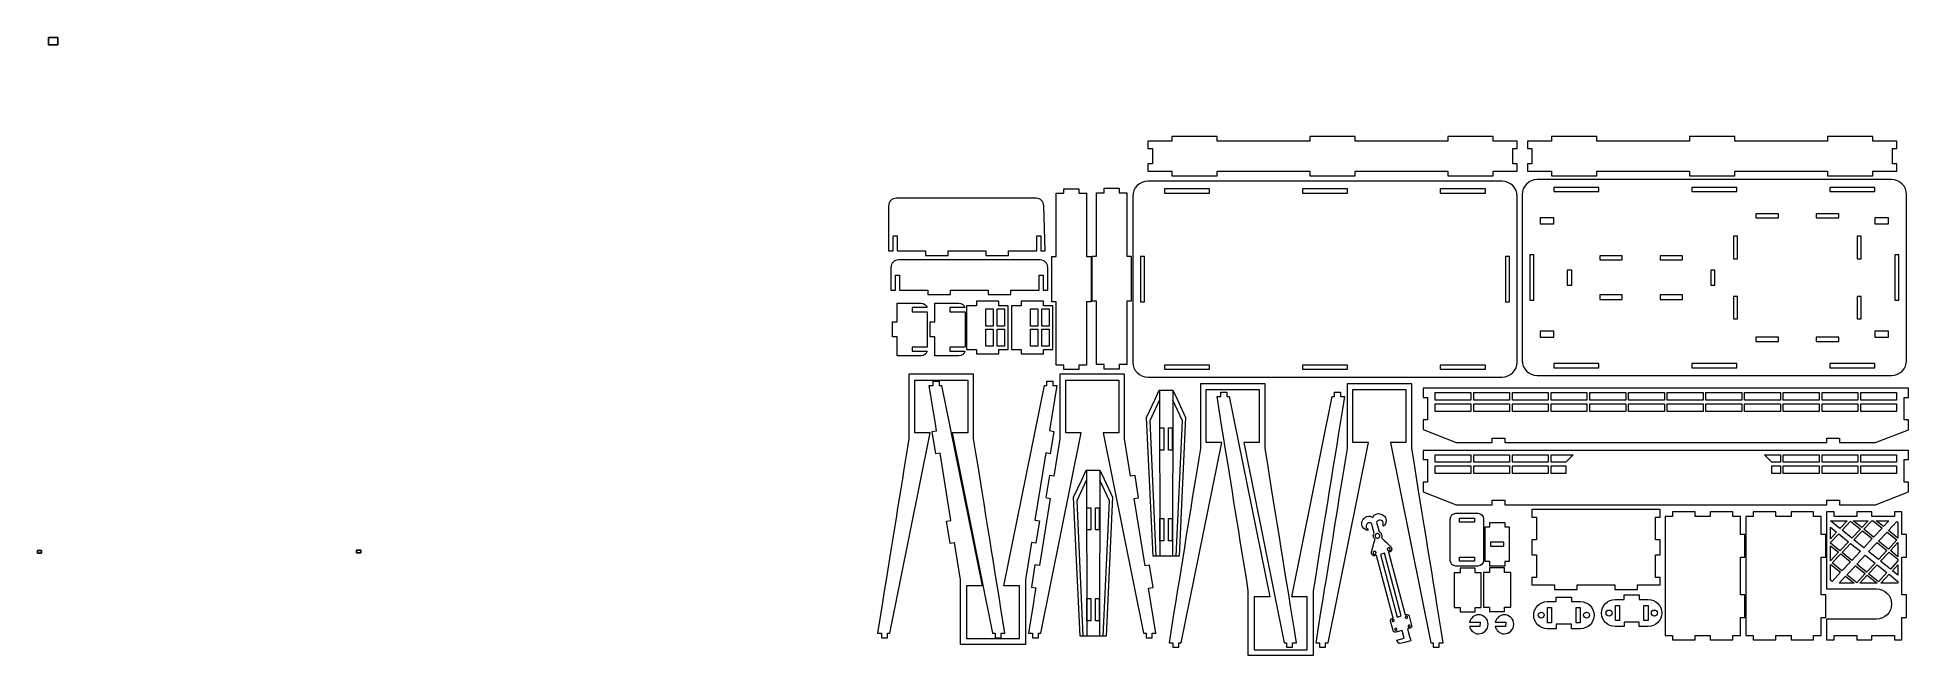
# Model space of a CAD drawing. Header units: millimetres. Extents: x -899 to 342, y -172 to 238.
import ezdxf

# ---------------------------------------------------------------- set-up
doc = ezdxf.new("R2010")
doc.units = ezdxf.units.MM
doc.header["$MEASUREMENT"] = 0
doc.header["$XCLIPFRAME"] = 0
doc.layers.add('Layer 1', color=7, linetype='Continuous')
picture_1 = doc.add_image_def('image1.png', size_in_pixel=(31883, 25081))
picture_2 = doc.add_image_def('image2.png', size_in_pixel=(34615, 23058))
picture_3 = doc.add_image_def('image3.png', size_in_pixel=(34615, 23058))

msp = doc.modelspace()

# ---------------------------------------------------------------- linework, layer by layer
at = {"layer": 'Layer 1', "color": 140, "lineweight": 20}
for centre in [(98.2448, -145.3921), (128.2883, -145.3921), (143.2506, -143.9896), (173.2941, -143.9896)]:
    msp.add_ellipse(centre, major_axis=(0, 1.9843), ratio=1, dxfattribs=at)
at = {"layer": 'Layer 1', "color": 225, "lineweight": 9}
for points, knots in [([(82.3919, 149.2359), (82.3919, 149.2359), (66.3914, 149.2359), (66.3914, 149.2359), (66.3914, 149.2359), (66.3914, 149.2359), (66.3914, 146.2359), (66.3914, 146.2359), (66.3914, 146.2359), (66.3914, 146.2359), (36.3914, 146.2359), (36.3914, 146.2359), (36.3914, 146.2359), (36.3914, 146.2359), (36.3914, 149.2359), (36.3914, 149.2359), (36.3914, 149.2359), (36.3914, 149.2359), (-25.1086, 149.2359), (-25.1086, 149.2359), (-25.1086, 149.2359), (-25.1086, 149.2359), (-25.1086, 146.2359), (-25.1086, 146.2359), (-25.1086, 146.2359), (-25.1086, 146.2359), (-55.1086, 146.2359), (-55.1086, 146.2359), (-55.1086, 146.2359), (-55.1086, 146.2359), (-55.1086, 149.2359), (-55.1086, 149.2359), (-55.1086, 149.2359), (-55.1086, 149.2359), (-116.6086, 149.2359), (-116.6086, 149.2359), (-116.6086, 149.2359), (-116.6086, 149.2359), (-116.6086, 146.2359), (-116.6086, 146.2359), (-116.6086, 146.2359), (-116.6086, 146.2359), (-146.6086, 146.2359), (-146.6086, 146.2359), (-146.6086, 146.2359), (-146.6086, 146.2359), (-146.6086, 149.2359), (-146.6086, 149.2359), (-146.6086, 149.2359), (-146.6086, 149.2359), (-162.6007, 149.2359), (-162.6007, 149.2359), (-162.6007, 149.2359), (-162.6007, 149.2359), (-162.6007, 154.2359), (-162.6007, 154.2359), (-162.6007, 154.2359), (-162.6007, 154.2359), (-159.6007, 154.2359), (-159.6007, 154.2359), (-159.6007, 154.2359), (-159.6007, 154.2359), (-159.6007, 164.2359), (-159.6007, 164.2359), (-159.6007, 164.2359), (-159.6007, 164.2359), (-162.6007, 164.2359), (-162.6007, 164.2359), (-162.6007, 164.2359), (-162.6007, 164.2359), (-162.6007, 169.2359), (-162.6007, 169.2359), (-162.6007, 169.2359), (-162.6007, 169.2359), (-146.6086, 169.2359), (-146.6086, 169.2359), (-146.6086, 169.2359), (-146.6086, 169.2359), (-146.6086, 172.2359), (-146.6086, 172.2359), (-146.6086, 172.2359), (-146.6086, 172.2359), (-116.6086, 172.2359), (-116.6086, 172.2359), (-116.6086, 172.2359), (-116.6086, 172.2359), (-116.6086, 169.2359), (-116.6086, 169.2359), (-116.6086, 169.2359), (-116.6086, 169.2359), (-55.1086, 169.2359), (-55.1086, 169.2359), (-55.1086, 169.2359), (-55.1086, 169.2359), (-55.1086, 172.2359), (-55.1086, 172.2359), (-55.1086, 172.2359), (-55.1086, 172.2359), (-25.1086, 172.2359), (-25.1086, 172.2359), (-25.1086, 172.2359), (-25.1086, 172.2359), (-25.1086, 169.2359), (-25.1086, 169.2359), (-25.1086, 169.2359), (-25.1086, 169.2359), (36.3914, 169.2359), (36.3914, 169.2359), (36.3914, 169.2359), (36.3914, 169.2359), (36.3914, 172.2359), (36.3914, 172.2359), (36.3914, 172.2359), (36.3914, 172.2359), (66.3914, 172.2359), (66.3914, 172.2359), (66.3914, 172.2359), (66.3914, 172.2359), (66.3914, 169.2359), (66.3914, 169.2359), (66.3914, 169.2359), (66.3914, 169.2359), (82.3919, 169.2359), (82.3919, 169.2359), (82.3919, 169.2359), (82.3919, 169.2359), (82.3919, 164.2359), (82.3919, 164.2359), (82.3919, 164.2359), (82.3919, 164.2359), (79.3919, 164.2359), (79.3919, 164.2359), (79.3919, 164.2359), (79.3919, 164.2359), (79.3919, 154.2359), (79.3919, 154.2359), (79.3919, 154.2359), (79.3919, 154.2359), (82.3919, 154.2359), (82.3919, 154.2359), (82.3919, 154.2359), (82.3919, 154.2359), (82.3919, 149.2359), (82.3919, 149.2359)], [0, 0, 0, 0, 0.027027027, 0.027027027, 0.027027027, 0.027027027, 0.054054054, 0.054054054, 0.054054054, 0.054054054, 0.081081081, 0.081081081, 0.081081081, 0.081081081, 0.108108108, 0.108108108, 0.108108108, 0.108108108, 0.135135135, 0.135135135, 0.135135135, 0.135135135, 0.162162162, 0.162162162, 0.162162162, 0.162162162, 0.189189189, 0.189189189, 0.189189189, 0.189189189, 0.216216216, 0.216216216, 0.216216216, 0.216216216, 0.243243243, 0.243243243, 0.243243243, 0.243243243, 0.27027027, 0.27027027, 0.27027027, 0.27027027, 0.297297297, 0.297297297, 0.297297297, 0.297297297, 0.324324324, 0.324324324, 0.324324324, 0.324324324, 0.351351351, 0.351351351, 0.351351351, 0.351351351, 0.378378378, 0.378378378, 0.378378378, 0.378378378, 0.405405405, 0.405405405, 0.405405405, 0.405405405, 0.432432432, 0.432432432, 0.432432432, 0.432432432, 0.459459459, 0.459459459, 0.459459459, 0.459459459, 0.486486486, 0.486486486, 0.486486486, 0.486486486, 0.513513514, 0.513513514, 0.513513514, 0.513513514, 0.540540541, 0.540540541, 0.540540541, 0.540540541, 0.567567568, 0.567567568, 0.567567568, 0.567567568, 0.594594595, 0.594594595, 0.594594595, 0.594594595, 0.621621622, 0.621621622, 0.621621622, 0.621621622, 0.648648649, 0.648648649, 0.648648649, 0.648648649, 0.675675676, 0.675675676, 0.675675676, 0.675675676, 0.702702703, 0.702702703, 0.702702703, 0.702702703, 0.72972973, 0.72972973, 0.72972973, 0.72972973, 0.756756757, 0.756756757, 0.756756757, 0.756756757, 0.783783784, 0.783783784, 0.783783784, 0.783783784, 0.810810811, 0.810810811, 0.810810811, 0.810810811, 0.837837838, 0.837837838, 0.837837838, 0.837837838, 0.864864865, 0.864864865, 0.864864865, 0.864864865, 0.891891892, 0.891891892, 0.891891892, 0.891891892, 0.918918919, 0.918918919, 0.918918919, 0.918918919, 0.945945946, 0.945945946, 0.945945946, 0.945945946, 1, 1, 1, 1]), ([(334.1121, 149.2359), (334.1121, 149.2359), (318.1116, 149.2359), (318.1116, 149.2359), (318.1116, 149.2359), (318.1116, 149.2359), (318.1116, 146.2359), (318.1116, 146.2359), (318.1116, 146.2359), (318.1116, 146.2359), (288.1116, 146.2359), (288.1116, 146.2359), (288.1116, 146.2359), (288.1116, 146.2359), (288.1116, 149.2359), (288.1116, 149.2359), (288.1116, 149.2359), (288.1116, 149.2359), (226.6116, 149.2359), (226.6116, 149.2359), (226.6116, 149.2359), (226.6116, 149.2359), (226.6116, 146.2359), (226.6116, 146.2359), (226.6116, 146.2359), (226.6116, 146.2359), (196.6116, 146.2359), (196.6116, 146.2359), (196.6116, 146.2359), (196.6116, 146.2359), (196.6116, 149.2359), (196.6116, 149.2359), (196.6116, 149.2359), (196.6116, 149.2359), (135.1116, 149.2359), (135.1116, 149.2359), (135.1116, 149.2359), (135.1116, 149.2359), (135.1116, 146.2359), (135.1116, 146.2359), (135.1116, 146.2359), (135.1116, 146.2359), (105.1116, 146.2359), (105.1116, 146.2359), (105.1116, 146.2359), (105.1116, 146.2359), (105.1116, 149.2359), (105.1116, 149.2359), (105.1116, 149.2359), (105.1116, 149.2359), (89.1195, 149.2359), (89.1195, 149.2359), (89.1195, 149.2359), (89.1195, 149.2359), (89.1195, 154.2359), (89.1195, 154.2359), (89.1195, 154.2359), (89.1195, 154.2359), (92.1195, 154.2359), (92.1195, 154.2359), (92.1195, 154.2359), (92.1195, 154.2359), (92.1195, 164.2359), (92.1195, 164.2359), (92.1195, 164.2359), (92.1195, 164.2359), (89.1195, 164.2359), (89.1195, 164.2359), (89.1195, 164.2359), (89.1195, 164.2359), (89.1195, 169.2359), (89.1195, 169.2359), (89.1195, 169.2359), (89.1195, 169.2359), (105.1116, 169.2359), (105.1116, 169.2359), (105.1116, 169.2359), (105.1116, 169.2359), (105.1116, 172.2359), (105.1116, 172.2359), (105.1116, 172.2359), (105.1116, 172.2359), (135.1116, 172.2359), (135.1116, 172.2359), (135.1116, 172.2359), (135.1116, 172.2359), (135.1116, 169.2359), (135.1116, 169.2359), (135.1116, 169.2359), (135.1116, 169.2359), (196.6116, 169.2359), (196.6116, 169.2359), (196.6116, 169.2359), (196.6116, 169.2359), (196.6116, 172.2359), (196.6116, 172.2359), (196.6116, 172.2359), (196.6116, 172.2359), (226.6116, 172.2359), (226.6116, 172.2359), (226.6116, 172.2359), (226.6116, 172.2359), (226.6116, 169.2359), (226.6116, 169.2359), (226.6116, 169.2359), (226.6116, 169.2359), (288.1116, 169.2359), (288.1116, 169.2359), (288.1116, 169.2359), (288.1116, 169.2359), (288.1116, 172.2359), (288.1116, 172.2359), (288.1116, 172.2359), (288.1116, 172.2359), (318.1116, 172.2359), (318.1116, 172.2359), (318.1116, 172.2359), (318.1116, 172.2359), (318.1116, 169.2359), (318.1116, 169.2359), (318.1116, 169.2359), (318.1116, 169.2359), (334.1121, 169.2359), (334.1121, 169.2359), (334.1121, 169.2359), (334.1121, 169.2359), (334.1121, 164.2359), (334.1121, 164.2359), (334.1121, 164.2359), (334.1121, 164.2359), (331.1121, 164.2359), (331.1121, 164.2359), (331.1121, 164.2359), (331.1121, 164.2359), (331.1121, 154.2359), (331.1121, 154.2359), (331.1121, 154.2359), (331.1121, 154.2359), (334.1121, 154.2359), (334.1121, 154.2359), (334.1121, 154.2359), (334.1121, 154.2359), (334.1121, 149.2359), (334.1121, 149.2359)], [0, 0, 0, 0, 0.027027027, 0.027027027, 0.027027027, 0.027027027, 0.054054054, 0.054054054, 0.054054054, 0.054054054, 0.081081081, 0.081081081, 0.081081081, 0.081081081, 0.108108108, 0.108108108, 0.108108108, 0.108108108, 0.135135135, 0.135135135, 0.135135135, 0.135135135, 0.162162162, 0.162162162, 0.162162162, 0.162162162, 0.189189189, 0.189189189, 0.189189189, 0.189189189, 0.216216216, 0.216216216, 0.216216216, 0.216216216, 0.243243243, 0.243243243, 0.243243243, 0.243243243, 0.27027027, 0.27027027, 0.27027027, 0.27027027, 0.297297297, 0.297297297, 0.297297297, 0.297297297, 0.324324324, 0.324324324, 0.324324324, 0.324324324, 0.351351351, 0.351351351, 0.351351351, 0.351351351, 0.378378378, 0.378378378, 0.378378378, 0.378378378, 0.405405405, 0.405405405, 0.405405405, 0.405405405, 0.432432432, 0.432432432, 0.432432432, 0.432432432, 0.459459459, 0.459459459, 0.459459459, 0.459459459, 0.486486486, 0.486486486, 0.486486486, 0.486486486, 0.513513514, 0.513513514, 0.513513514, 0.513513514, 0.540540541, 0.540540541, 0.540540541, 0.540540541, 0.567567568, 0.567567568, 0.567567568, 0.567567568, 0.594594595, 0.594594595, 0.594594595, 0.594594595, 0.621621622, 0.621621622, 0.621621622, 0.621621622, 0.648648649, 0.648648649, 0.648648649, 0.648648649, 0.675675676, 0.675675676, 0.675675676, 0.675675676, 0.702702703, 0.702702703, 0.702702703, 0.702702703, 0.72972973, 0.72972973, 0.72972973, 0.72972973, 0.756756757, 0.756756757, 0.756756757, 0.756756757, 0.783783784, 0.783783784, 0.783783784, 0.783783784, 0.810810811, 0.810810811, 0.810810811, 0.810810811, 0.837837838, 0.837837838, 0.837837838, 0.837837838, 0.864864865, 0.864864865, 0.864864865, 0.864864865, 0.891891892, 0.891891892, 0.891891892, 0.891891892, 0.918918919, 0.918918919, 0.918918919, 0.918918919, 0.945945946, 0.945945946, 0.945945946, 0.945945946, 1, 1, 1, 1]), ([(-203.3121, 134.6181), (-203.3121, 134.6181), (-208.3121, 134.6181), (-208.3121, 134.6181), (-208.3121, 134.6181), (-208.3121, 134.6181), (-208.3121, 137.6181), (-208.3121, 137.6181), (-208.3121, 137.6181), (-208.3121, 137.6181), (-218.3121, 137.6181), (-218.3121, 137.6181), (-218.3121, 137.6181), (-218.3121, 137.6181), (-218.3121, 134.6181), (-218.3121, 134.6181), (-218.3121, 134.6181), (-218.3121, 134.6181), (-223.3121, 134.6181), (-223.3121, 134.6181), (-223.3121, 134.6181), (-223.3121, 134.6181), (-223.3121, 92.6181), (-223.3121, 92.6181), (-223.3121, 92.6181), (-223.3121, 92.6181), (-226.3121, 92.6181), (-226.3121, 92.6181), (-226.3121, 92.6181), (-226.3121, 92.6181), (-226.3121, 62.6181), (-226.3121, 62.6181), (-226.3121, 62.6181), (-226.3121, 62.6181), (-223.3121, 62.6181), (-223.3121, 62.6181), (-223.3121, 62.6181), (-223.3121, 62.6181), (-223.3121, 20.6181), (-223.3121, 20.6181), (-223.3121, 20.6181), (-223.3121, 20.6181), (-218.3121, 20.6181), (-218.3121, 20.6181), (-218.3121, 20.6181), (-218.3121, 20.6181), (-218.3121, 17.6181), (-218.3121, 17.6181), (-218.3121, 17.6181), (-218.3121, 17.6181), (-208.3121, 17.6181), (-208.3121, 17.6181), (-208.3121, 17.6181), (-208.3121, 17.6181), (-208.3121, 20.6181), (-208.3121, 20.6181), (-208.3121, 20.6181), (-208.3121, 20.6181), (-203.3121, 20.6181), (-203.3121, 20.6181), (-203.3121, 20.6181), (-203.3121, 20.6181), (-203.3121, 62.6181), (-203.3121, 62.6181), (-203.3121, 62.6181), (-203.3121, 62.6181), (-200.3121, 62.6181), (-200.3121, 62.6181), (-200.3121, 62.6181), (-200.3121, 62.6181), (-200.3121, 92.6181), (-200.3121, 92.6181), (-200.3121, 92.6181), (-200.3121, 92.6181), (-203.3121, 92.6181), (-203.3121, 92.6181), (-203.3121, 92.6181), (-203.3121, 92.6181), (-203.3121, 134.6181), (-203.3121, 134.6181)], [0, 0, 0, 0, 0.047619048, 0.047619048, 0.047619048, 0.047619048, 0.095238095, 0.095238095, 0.095238095, 0.095238095, 0.142857143, 0.142857143, 0.142857143, 0.142857143, 0.19047619, 0.19047619, 0.19047619, 0.19047619, 0.238095238, 0.238095238, 0.238095238, 0.238095238, 0.285714286, 0.285714286, 0.285714286, 0.285714286, 0.333333333, 0.333333333, 0.333333333, 0.333333333, 0.380952381, 0.380952381, 0.380952381, 0.380952381, 0.428571429, 0.428571429, 0.428571429, 0.428571429, 0.476190476, 0.476190476, 0.476190476, 0.476190476, 0.523809524, 0.523809524, 0.523809524, 0.523809524, 0.571428571, 0.571428571, 0.571428571, 0.571428571, 0.619047619, 0.619047619, 0.619047619, 0.619047619, 0.666666667, 0.666666667, 0.666666667, 0.666666667, 0.714285714, 0.714285714, 0.714285714, 0.714285714, 0.761904762, 0.761904762, 0.761904762, 0.761904762, 0.80952381, 0.80952381, 0.80952381, 0.80952381, 0.857142857, 0.857142857, 0.857142857, 0.857142857, 0.904761905, 0.904761905, 0.904761905, 0.904761905, 1, 1, 1, 1]), ([(-176.5893, 134.9709), (-176.5893, 134.9709), (-181.5893, 134.9709), (-181.5893, 134.9709), (-181.5893, 134.9709), (-181.5893, 134.9709), (-181.5893, 137.9709), (-181.5893, 137.9709), (-181.5893, 137.9709), (-181.5893, 137.9709), (-191.5893, 137.9709), (-191.5893, 137.9709), (-191.5893, 137.9709), (-191.5893, 137.9709), (-191.5893, 134.9709), (-191.5893, 134.9709), (-191.5893, 134.9709), (-191.5893, 134.9709), (-196.5893, 134.9709), (-196.5893, 134.9709), (-196.5893, 134.9709), (-196.5893, 134.9709), (-196.5893, 92.9709), (-196.5893, 92.9709), (-196.5893, 92.9709), (-196.5893, 92.9709), (-199.5893, 92.9709), (-199.5893, 92.9709), (-199.5893, 92.9709), (-199.5893, 92.9709), (-199.5893, 62.9709), (-199.5893, 62.9709), (-199.5893, 62.9709), (-199.5893, 62.9709), (-196.5893, 62.9709), (-196.5893, 62.9709), (-196.5893, 62.9709), (-196.5893, 62.9709), (-196.5893, 20.9709), (-196.5893, 20.9709), (-196.5893, 20.9709), (-196.5893, 20.9709), (-191.5893, 20.9709), (-191.5893, 20.9709), (-191.5893, 20.9709), (-191.5893, 20.9709), (-191.5893, 17.9709), (-191.5893, 17.9709), (-191.5893, 17.9709), (-191.5893, 17.9709), (-181.5893, 17.9709), (-181.5893, 17.9709), (-181.5893, 17.9709), (-181.5893, 17.9709), (-181.5893, 20.9709), (-181.5893, 20.9709), (-181.5893, 20.9709), (-181.5893, 20.9709), (-176.5893, 20.9709), (-176.5893, 20.9709), (-176.5893, 20.9709), (-176.5893, 20.9709), (-176.5893, 62.9709), (-176.5893, 62.9709), (-176.5893, 62.9709), (-176.5893, 62.9709), (-173.5893, 62.9709), (-173.5893, 62.9709), (-173.5893, 62.9709), (-173.5893, 62.9709), (-173.5893, 92.9709), (-173.5893, 92.9709), (-173.5893, 92.9709), (-173.5893, 92.9709), (-176.5893, 92.9709), (-176.5893, 92.9709), (-176.5893, 92.9709), (-176.5893, 92.9709), (-176.5893, 134.9709), (-176.5893, 134.9709)], [0, 0, 0, 0, 0.047619048, 0.047619048, 0.047619048, 0.047619048, 0.095238095, 0.095238095, 0.095238095, 0.095238095, 0.142857143, 0.142857143, 0.142857143, 0.142857143, 0.19047619, 0.19047619, 0.19047619, 0.19047619, 0.238095238, 0.238095238, 0.238095238, 0.238095238, 0.285714286, 0.285714286, 0.285714286, 0.285714286, 0.333333333, 0.333333333, 0.333333333, 0.333333333, 0.380952381, 0.380952381, 0.380952381, 0.380952381, 0.428571429, 0.428571429, 0.428571429, 0.428571429, 0.476190476, 0.476190476, 0.476190476, 0.476190476, 0.523809524, 0.523809524, 0.523809524, 0.523809524, 0.571428571, 0.571428571, 0.571428571, 0.571428571, 0.619047619, 0.619047619, 0.619047619, 0.619047619, 0.666666667, 0.666666667, 0.666666667, 0.666666667, 0.714285714, 0.714285714, 0.714285714, 0.714285714, 0.761904762, 0.761904762, 0.761904762, 0.761904762, 0.80952381, 0.80952381, 0.80952381, 0.80952381, 0.857142857, 0.857142857, 0.857142857, 0.857142857, 0.904761905, 0.904761905, 0.904761905, 0.904761905, 1, 1, 1, 1]), ([(330.5716, 13.6765), (330.5716, 13.6765), (95.5716, 13.6765), (95.5716, 13.6765), (95.5716, 13.6765), (90.0716, 13.6765), (85.5716, 18.1764), (85.5716, 23.6765), (85.5716, 23.6765), (85.5716, 23.6765), (85.5716, 133.6765), (85.5716, 133.6765), (85.5716, 133.6765), (85.5716, 139.1766), (90.0716, 143.6765), (95.5716, 143.6765), (95.5716, 143.6765), (95.5716, 143.6765), (330.5716, 143.6765), (330.5716, 143.6765), (330.5716, 143.6765), (336.0716, 143.6765), (340.5716, 139.1766), (340.5716, 133.6765), (340.5716, 133.6765), (340.5716, 133.6765), (340.5716, 23.6765), (340.5716, 23.6765), (340.5716, 23.6765), (340.5716, 18.1764), (336.0716, 13.6765), (330.5716, 13.6765)], [0, 0, 0, 0, 0.111111111, 0.111111111, 0.111111111, 0.111111111, 0.222222222, 0.222222222, 0.222222222, 0.222222222, 0.333333333, 0.333333333, 0.333333333, 0.333333333, 0.444444444, 0.444444444, 0.444444444, 0.444444444, 0.555555556, 0.555555556, 0.555555556, 0.555555556, 0.666666667, 0.666666667, 0.666666667, 0.666666667, 0.777777778, 0.777777778, 0.777777778, 0.777777778, 1, 1, 1, 1]), ([(106.5716, 138.5265), (106.5716, 138.5265), (136.5716, 138.5265), (136.5716, 138.5265), (136.5716, 138.5265), (136.5716, 138.5265), (136.5716, 135.8265), (136.5716, 135.8265), (136.5716, 135.8265), (136.5716, 135.8265), (106.5716, 135.8265), (106.5716, 135.8265), (106.5716, 135.8265), (106.5716, 135.8265), (106.5716, 138.5265), (106.5716, 138.5265)], [0, 0, 0, 0, 0.2, 0.2, 0.2, 0.2, 0.4, 0.4, 0.4, 0.4, 0.6, 0.6, 0.6, 0.6, 1, 1, 1, 1]), ([(198.0716, 138.5265), (198.0716, 138.5265), (228.0716, 138.5265), (228.0716, 138.5265), (228.0716, 138.5265), (228.0716, 138.5265), (228.0716, 135.8265), (228.0716, 135.8265), (228.0716, 135.8265), (228.0716, 135.8265), (198.0716, 135.8265), (198.0716, 135.8265), (198.0716, 135.8265), (198.0716, 135.8265), (198.0716, 138.5265), (198.0716, 138.5265)], [0, 0, 0, 0, 0.2, 0.2, 0.2, 0.2, 0.4, 0.4, 0.4, 0.4, 0.6, 0.6, 0.6, 0.6, 1, 1, 1, 1]), ([(289.5716, 138.5265), (289.5716, 138.5265), (319.5716, 138.5265), (319.5716, 138.5265), (319.5716, 138.5265), (319.5716, 138.5265), (319.5716, 135.8265), (319.5716, 135.8265), (319.5716, 135.8265), (319.5716, 135.8265), (289.5716, 135.8265), (289.5716, 135.8265), (289.5716, 135.8265), (289.5716, 135.8265), (289.5716, 138.5265), (289.5716, 138.5265)], [0, 0, 0, 0, 0.2, 0.2, 0.2, 0.2, 0.4, 0.4, 0.4, 0.4, 0.6, 0.6, 0.6, 0.6, 1, 1, 1, 1]), ([(-329.5988, 131.3516), (-329.5988, 131.3516), (-236.6062, 131.3516), (-236.6062, 131.3516), (-236.6062, 131.3516), (-233.8564, 131.3516), (-231.6972, 129.0958), (-231.6064, 126.3516), (-231.6064, 126.3516), (-231.6064, 126.3516), (-230.6142, 96.3515), (-230.6142, 96.3515), (-230.6142, 96.3515), (-230.6142, 96.3515), (-233.6142, 96.3515), (-233.6142, 96.3515), (-233.6142, 96.3515), (-233.6142, 96.3515), (-233.6142, 106.3515), (-233.6142, 106.3515), (-233.6142, 106.3515), (-233.6142, 106.3515), (-236.3142, 106.3515), (-236.3142, 106.3515), (-236.3142, 106.3515), (-236.3142, 106.3515), (-236.3142, 96.3515), (-236.3142, 96.3515), (-236.3142, 96.3515), (-236.3142, 96.3515), (-255.1062, 96.3515), (-255.1062, 96.3515), (-255.1062, 96.3515), (-255.1062, 96.3515), (-255.1062, 93.3515), (-255.1062, 93.3515), (-255.1062, 93.3515), (-255.1062, 93.3515), (-270.1062, 93.3515), (-270.1062, 93.3515), (-270.1062, 93.3515), (-270.1062, 93.3515), (-270.1062, 96.3515), (-270.1062, 96.3515), (-270.1062, 96.3515), (-270.1062, 96.3515), (-295.1062, 96.3515), (-295.1062, 96.3515), (-295.1062, 96.3515), (-295.1062, 96.3515), (-295.1062, 93.3515), (-295.1062, 93.3515), (-295.1062, 93.3515), (-295.1062, 93.3515), (-310.1062, 93.3515), (-310.1062, 93.3515), (-310.1062, 93.3515), (-310.1062, 93.3515), (-310.1062, 96.3515), (-310.1062, 96.3515), (-310.1062, 96.3515), (-310.1062, 96.3515), (-328.8986, 96.3515), (-328.8986, 96.3515), (-328.8986, 96.3515), (-328.8986, 96.3515), (-328.8986, 106.3515), (-328.8986, 106.3515), (-328.8986, 106.3515), (-328.8986, 106.3515), (-331.5986, 106.3515), (-331.5986, 106.3515), (-331.5986, 106.3515), (-331.5986, 106.3515), (-331.5986, 96.3515), (-331.5986, 96.3515), (-331.5986, 96.3515), (-331.5986, 96.3515), (-334.5986, 96.3515), (-334.5986, 96.3515), (-334.5986, 96.3515), (-334.5986, 96.3515), (-334.5986, 126.3516), (-334.5986, 126.3516), (-334.5986, 126.3516), (-334.5986, 129.1016), (-332.3486, 131.3516), (-329.5988, 131.3516)], [0, 0, 0, 0, 0.043478261, 0.043478261, 0.043478261, 0.043478261, 0.086956522, 0.086956522, 0.086956522, 0.086956522, 0.130434783, 0.130434783, 0.130434783, 0.130434783, 0.173913043, 0.173913043, 0.173913043, 0.173913043, 0.217391304, 0.217391304, 0.217391304, 0.217391304, 0.260869565, 0.260869565, 0.260869565, 0.260869565, 0.304347826, 0.304347826, 0.304347826, 0.304347826, 0.347826087, 0.347826087, 0.347826087, 0.347826087, 0.391304348, 0.391304348, 0.391304348, 0.391304348, 0.434782609, 0.434782609, 0.434782609, 0.434782609, 0.47826087, 0.47826087, 0.47826087, 0.47826087, 0.52173913, 0.52173913, 0.52173913, 0.52173913, 0.565217391, 0.565217391, 0.565217391, 0.565217391, 0.608695652, 0.608695652, 0.608695652, 0.608695652, 0.652173913, 0.652173913, 0.652173913, 0.652173913, 0.695652174, 0.695652174, 0.695652174, 0.695652174, 0.739130435, 0.739130435, 0.739130435, 0.739130435, 0.782608696, 0.782608696, 0.782608696, 0.782608696, 0.826086957, 0.826086957, 0.826086957, 0.826086957, 0.869565217, 0.869565217, 0.869565217, 0.869565217, 0.913043478, 0.913043478, 0.913043478, 0.913043478, 1, 1, 1, 1]), ([(97.5716, 114.3478), (97.5716, 114.3478), (97.5716, 118.3478), (97.5716, 118.3478), (97.5716, 118.3478), (97.5716, 118.3478), (106.5716, 118.3478), (106.5716, 118.3478), (106.5716, 118.3478), (106.5716, 118.3478), (106.5716, 114.3478), (106.5716, 114.3478), (106.5716, 114.3478), (106.5716, 114.3478), (97.5716, 114.3478), (97.5716, 114.3478)], [0, 0, 0, 0, 0.2, 0.2, 0.2, 0.2, 0.4, 0.4, 0.4, 0.4, 0.6, 0.6, 0.6, 0.6, 1, 1, 1, 1]), ([(240.5716, 121.0265), (240.5716, 121.0265), (255.5716, 121.0265), (255.5716, 121.0265), (255.5716, 121.0265), (255.5716, 121.0265), (255.5716, 118.3265), (255.5716, 118.3265), (255.5716, 118.3265), (255.5716, 118.3265), (240.5716, 118.3265), (240.5716, 118.3265), (240.5716, 118.3265), (240.5716, 118.3265), (240.5716, 121.0265), (240.5716, 121.0265)], [0, 0, 0, 0, 0.2, 0.2, 0.2, 0.2, 0.4, 0.4, 0.4, 0.4, 0.6, 0.6, 0.6, 0.6, 1, 1, 1, 1]), ([(280.5716, 121.0265), (280.5716, 121.0265), (295.5716, 121.0265), (295.5716, 121.0265), (295.5716, 121.0265), (295.5716, 121.0265), (295.5716, 118.3265), (295.5716, 118.3265), (295.5716, 118.3265), (295.5716, 118.3265), (280.5716, 118.3265), (280.5716, 118.3265), (280.5716, 118.3265), (280.5716, 118.3265), (280.5716, 121.0265), (280.5716, 121.0265)], [0, 0, 0, 0, 0.2, 0.2, 0.2, 0.2, 0.4, 0.4, 0.4, 0.4, 0.6, 0.6, 0.6, 0.6, 1, 1, 1, 1]), ([(319.5716, 114.3478), (319.5716, 114.3478), (319.5716, 118.3478), (319.5716, 118.3478), (319.5716, 118.3478), (319.5716, 118.3478), (328.5716, 118.3478), (328.5716, 118.3478), (328.5716, 118.3478), (328.5716, 118.3478), (328.5716, 114.3478), (328.5716, 114.3478), (328.5716, 114.3478), (328.5716, 114.3478), (319.5716, 114.3478), (319.5716, 114.3478)], [0, 0, 0, 0, 0.2, 0.2, 0.2, 0.2, 0.4, 0.4, 0.4, 0.4, 0.6, 0.6, 0.6, 0.6, 1, 1, 1, 1]), ([(225.72, 91.1765), (225.72, 91.1765), (225.72, 106.1765), (225.72, 106.1765), (225.72, 106.1765), (225.72, 106.1765), (228.42, 106.1765), (228.42, 106.1765), (228.42, 106.1765), (228.42, 106.1765), (228.42, 91.1765), (228.42, 91.1765), (228.42, 91.1765), (228.42, 91.1765), (225.72, 91.1765), (225.72, 91.1765)], [0, 0, 0, 0, 0.2, 0.2, 0.2, 0.2, 0.4, 0.4, 0.4, 0.4, 0.6, 0.6, 0.6, 0.6, 1, 1, 1, 1]), ([(307.72, 91.1765), (307.72, 91.1765), (307.72, 106.1765), (307.72, 106.1765), (307.72, 106.1765), (307.72, 106.1765), (310.42, 106.1765), (310.42, 106.1765), (310.42, 106.1765), (310.42, 106.1765), (310.42, 91.1765), (310.42, 91.1765), (310.42, 91.1765), (310.42, 91.1765), (307.72, 91.1765), (307.72, 91.1765)], [0, 0, 0, 0, 0.2, 0.2, 0.2, 0.2, 0.4, 0.4, 0.4, 0.4, 0.6, 0.6, 0.6, 0.6, 1, 1, 1, 1]), ([(-328.0186, 90.3515), (-328.0186, 90.3515), (-234.0188, 90.3515), (-234.0188, 90.3515), (-234.0188, 90.3515), (-231.2687, 90.3515), (-229.0187, 88.0991), (-229.0187, 85.3515), (-229.0187, 85.3515), (-229.0187, 85.3515), (-229.0187, 70.3515), (-229.0187, 70.3515), (-229.0187, 70.3515), (-229.0187, 70.3515), (-232.0187, 70.3515), (-232.0187, 70.3515), (-232.0187, 70.3515), (-232.0187, 70.3515), (-232.0187, 80.3515), (-232.0187, 80.3515), (-232.0187, 80.3515), (-232.0187, 80.3515), (-234.7187, 80.3515), (-234.7187, 80.3515), (-234.7187, 80.3515), (-234.7187, 80.3515), (-234.7187, 70.3515), (-234.7187, 70.3515), (-234.7187, 70.3515), (-234.7187, 70.3515), (-253.5187, 70.3515), (-253.5187, 70.3515), (-253.5187, 70.3515), (-253.5187, 70.3515), (-253.5187, 67.3515), (-253.5187, 67.3515), (-253.5187, 67.3515), (-253.5187, 67.3515), (-268.5187, 67.3515), (-268.5187, 67.3515), (-268.5187, 67.3515), (-268.5187, 67.3515), (-268.5187, 70.3515), (-268.5187, 70.3515), (-268.5187, 70.3515), (-268.5187, 70.3515), (-293.5187, 70.3515), (-293.5187, 70.3515), (-293.5187, 70.3515), (-293.5187, 70.3515), (-293.5187, 67.3515), (-293.5187, 67.3515), (-293.5187, 67.3515), (-293.5187, 67.3515), (-308.5187, 67.3515), (-308.5187, 67.3515), (-308.5187, 67.3515), (-308.5187, 67.3515), (-308.5187, 70.3515), (-308.5187, 70.3515), (-308.5187, 70.3515), (-308.5187, 70.3515), (-327.3187, 70.3515), (-327.3187, 70.3515), (-327.3187, 70.3515), (-327.3187, 70.3515), (-327.3187, 80.3515), (-327.3187, 80.3515), (-327.3187, 80.3515), (-327.3187, 80.3515), (-330.0187, 80.3515), (-330.0187, 80.3515), (-330.0187, 80.3515), (-330.0187, 80.3515), (-330.0187, 70.3515), (-330.0187, 70.3515), (-330.0187, 70.3515), (-330.0187, 70.3515), (-333.0187, 70.3515), (-333.0187, 70.3515), (-333.0187, 70.3515), (-333.0187, 70.3515), (-333.0187, 85.3515), (-333.0187, 85.3515), (-333.0187, 85.3515), (-333.0187, 88.1015), (-330.7687, 90.3515), (-328.0186, 90.3515)], [0, 0, 0, 0, 0.043478261, 0.043478261, 0.043478261, 0.043478261, 0.086956522, 0.086956522, 0.086956522, 0.086956522, 0.130434783, 0.130434783, 0.130434783, 0.130434783, 0.173913043, 0.173913043, 0.173913043, 0.173913043, 0.217391304, 0.217391304, 0.217391304, 0.217391304, 0.260869565, 0.260869565, 0.260869565, 0.260869565, 0.304347826, 0.304347826, 0.304347826, 0.304347826, 0.347826087, 0.347826087, 0.347826087, 0.347826087, 0.391304348, 0.391304348, 0.391304348, 0.391304348, 0.434782609, 0.434782609, 0.434782609, 0.434782609, 0.47826087, 0.47826087, 0.47826087, 0.47826087, 0.52173913, 0.52173913, 0.52173913, 0.52173913, 0.565217391, 0.565217391, 0.565217391, 0.565217391, 0.608695652, 0.608695652, 0.608695652, 0.608695652, 0.652173913, 0.652173913, 0.652173913, 0.652173913, 0.695652174, 0.695652174, 0.695652174, 0.695652174, 0.739130435, 0.739130435, 0.739130435, 0.739130435, 0.782608696, 0.782608696, 0.782608696, 0.782608696, 0.826086957, 0.826086957, 0.826086957, 0.826086957, 0.869565217, 0.869565217, 0.869565217, 0.869565217, 0.913043478, 0.913043478, 0.913043478, 0.913043478, 1, 1, 1, 1]), ([(90.7216, 63.6765), (90.7216, 63.6765), (90.7216, 93.6765), (90.7216, 93.6765), (90.7216, 93.6765), (90.7216, 93.6765), (93.4216, 93.6765), (93.4216, 93.6765), (93.4216, 93.6765), (93.4216, 93.6765), (93.4216, 63.6765), (93.4216, 63.6765), (93.4216, 63.6765), (93.4216, 63.6765), (90.7216, 63.6765), (90.7216, 63.6765)], [0, 0, 0, 0, 0.2, 0.2, 0.2, 0.2, 0.4, 0.4, 0.4, 0.4, 0.6, 0.6, 0.6, 0.6, 1, 1, 1, 1]), ([(137.0398, 93.0265), (137.0398, 93.0265), (152.0398, 93.0265), (152.0398, 93.0265), (152.0398, 93.0265), (152.0398, 93.0265), (152.0398, 90.3265), (152.0398, 90.3265), (152.0398, 90.3265), (152.0398, 90.3265), (137.0398, 90.3265), (137.0398, 90.3265), (137.0398, 90.3265), (137.0398, 90.3265), (137.0398, 93.0265), (137.0398, 93.0265)], [0, 0, 0, 0, 0.2, 0.2, 0.2, 0.2, 0.4, 0.4, 0.4, 0.4, 0.6, 0.6, 0.6, 0.6, 1, 1, 1, 1]), ([(177.0398, 93.0265), (177.0398, 93.0265), (192.0398, 93.0265), (192.0398, 93.0265), (192.0398, 93.0265), (192.0398, 93.0265), (192.0398, 90.3265), (192.0398, 90.3265), (192.0398, 90.3265), (192.0398, 90.3265), (177.0398, 90.3265), (177.0398, 90.3265), (177.0398, 90.3265), (177.0398, 90.3265), (177.0398, 93.0265), (177.0398, 93.0265)], [0, 0, 0, 0, 0.2, 0.2, 0.2, 0.2, 0.4, 0.4, 0.4, 0.4, 0.6, 0.6, 0.6, 0.6, 1, 1, 1, 1]), ([(332.7216, 63.6765), (332.7216, 63.6765), (332.7216, 93.6765), (332.7216, 93.6765), (332.7216, 93.6765), (332.7216, 93.6765), (335.4216, 93.6765), (335.4216, 93.6765), (335.4216, 93.6765), (335.4216, 93.6765), (335.4216, 63.6765), (335.4216, 63.6765), (335.4216, 63.6765), (335.4216, 63.6765), (332.7216, 63.6765), (332.7216, 63.6765)], [0, 0, 0, 0, 0.2, 0.2, 0.2, 0.2, 0.4, 0.4, 0.4, 0.4, 0.6, 0.6, 0.6, 0.6, 1, 1, 1, 1]), ([(115.5398, 73.6765), (115.5398, 73.6765), (115.5398, 83.6765), (115.5398, 83.6765), (115.5398, 83.6765), (115.5398, 83.6765), (118.5398, 83.6765), (118.5398, 83.6765), (118.5398, 83.6765), (118.5398, 83.6765), (118.5398, 73.6765), (118.5398, 73.6765), (118.5398, 73.6765), (118.5398, 73.6765), (115.5398, 73.6765), (115.5398, 73.6765)], [0, 0, 0, 0, 0.2, 0.2, 0.2, 0.2, 0.4, 0.4, 0.4, 0.4, 0.6, 0.6, 0.6, 0.6, 1, 1, 1, 1]), ([(210.6898, 73.6765), (210.6898, 73.6765), (210.6898, 83.6765), (210.6898, 83.6765), (210.6898, 83.6765), (210.6898, 83.6765), (213.3898, 83.6765), (213.3898, 83.6765), (213.3898, 83.6765), (213.3898, 83.6765), (213.3898, 73.6765), (213.3898, 73.6765), (213.3898, 73.6765), (213.3898, 73.6765), (210.6898, 73.6765), (210.6898, 73.6765)], [0, 0, 0, 0, 0.2, 0.2, 0.2, 0.2, 0.4, 0.4, 0.4, 0.4, 0.6, 0.6, 0.6, 0.6, 1, 1, 1, 1]), ([(-255.3051, 59.9408), (-255.3051, 59.9408), (-255.3051, 30.9408), (-255.3051, 30.9408), (-255.3051, 30.9408), (-255.3051, 30.9408), (-261.359, 30.9408), (-261.359, 30.9408), (-261.359, 30.9408), (-261.359, 30.9408), (-261.359, 27.9518), (-261.359, 27.9518), (-261.359, 27.9518), (-261.359, 27.9518), (-276.359, 27.9518), (-276.359, 27.9518), (-276.359, 27.9518), (-276.359, 27.9518), (-276.359, 30.9408), (-276.359, 30.9408), (-276.359, 30.9408), (-276.359, 30.9408), (-282.7776, 30.9408), (-282.7776, 30.9408), (-282.7776, 30.9408), (-282.7776, 30.9408), (-282.7776, 59.9408), (-282.7776, 59.9408), (-282.7776, 59.9408), (-282.7776, 59.9408), (-276.359, 59.9408), (-276.359, 59.9408), (-276.359, 59.9408), (-276.359, 59.9408), (-276.359, 62.9408), (-276.359, 62.9408), (-276.359, 62.9408), (-276.359, 62.9408), (-261.359, 62.9408), (-261.359, 62.9408), (-261.359, 62.9408), (-261.359, 62.9408), (-261.359, 59.9408), (-261.359, 59.9408), (-261.359, 59.9408), (-261.359, 59.9408), (-255.3051, 59.9408), (-255.3051, 59.9408)], [0, 0, 0, 0, 0.076923077, 0.076923077, 0.076923077, 0.076923077, 0.153846154, 0.153846154, 0.153846154, 0.153846154, 0.230769231, 0.230769231, 0.230769231, 0.230769231, 0.307692308, 0.307692308, 0.307692308, 0.307692308, 0.384615385, 0.384615385, 0.384615385, 0.384615385, 0.461538462, 0.461538462, 0.461538462, 0.461538462, 0.538461538, 0.538461538, 0.538461538, 0.538461538, 0.615384615, 0.615384615, 0.615384615, 0.615384615, 0.692307692, 0.692307692, 0.692307692, 0.692307692, 0.769230769, 0.769230769, 0.769230769, 0.769230769, 0.846153846, 0.846153846, 0.846153846, 0.846153846, 1, 1, 1, 1]), ([(-225.6718, 59.9408), (-225.6718, 59.9408), (-225.6718, 30.9408), (-225.6718, 30.9408), (-225.6718, 30.9408), (-225.6718, 30.9408), (-231.7257, 30.9408), (-231.7257, 30.9408), (-231.7257, 30.9408), (-231.7257, 30.9408), (-231.7257, 27.9518), (-231.7257, 27.9518), (-231.7257, 27.9518), (-231.7257, 27.9518), (-246.7257, 27.9518), (-246.7257, 27.9518), (-246.7257, 27.9518), (-246.7257, 27.9518), (-246.7257, 30.9408), (-246.7257, 30.9408), (-246.7257, 30.9408), (-246.7257, 30.9408), (-253.1443, 30.9408), (-253.1443, 30.9408), (-253.1443, 30.9408), (-253.1443, 30.9408), (-253.1443, 59.9408), (-253.1443, 59.9408), (-253.1443, 59.9408), (-253.1443, 59.9408), (-246.7257, 59.9408), (-246.7257, 59.9408), (-246.7257, 59.9408), (-246.7257, 59.9408), (-246.7257, 62.9408), (-246.7257, 62.9408), (-246.7257, 62.9408), (-246.7257, 62.9408), (-231.7257, 62.9408), (-231.7257, 62.9408), (-231.7257, 62.9408), (-231.7257, 62.9408), (-231.7257, 59.9408), (-231.7257, 59.9408), (-231.7257, 59.9408), (-231.7257, 59.9408), (-225.6718, 59.9408), (-225.6718, 59.9408)], [0, 0, 0, 0, 0.076923077, 0.076923077, 0.076923077, 0.076923077, 0.153846154, 0.153846154, 0.153846154, 0.153846154, 0.230769231, 0.230769231, 0.230769231, 0.230769231, 0.307692308, 0.307692308, 0.307692308, 0.307692308, 0.384615385, 0.384615385, 0.384615385, 0.384615385, 0.461538462, 0.461538462, 0.461538462, 0.461538462, 0.538461538, 0.538461538, 0.538461538, 0.538461538, 0.615384615, 0.615384615, 0.615384615, 0.615384615, 0.692307692, 0.692307692, 0.692307692, 0.692307692, 0.769230769, 0.769230769, 0.769230769, 0.769230769, 0.846153846, 0.846153846, 0.846153846, 0.846153846, 1, 1, 1, 1]), ([(137.0398, 67.1765), (137.0398, 67.1765), (152.0398, 67.1765), (152.0398, 67.1765), (152.0398, 67.1765), (152.0398, 67.1765), (152.0398, 64.1765), (152.0398, 64.1765), (152.0398, 64.1765), (152.0398, 64.1765), (137.0398, 64.1765), (137.0398, 64.1765), (137.0398, 64.1765), (137.0398, 64.1765), (137.0398, 67.1765), (137.0398, 67.1765)], [0, 0, 0, 0, 0.2, 0.2, 0.2, 0.2, 0.4, 0.4, 0.4, 0.4, 0.6, 0.6, 0.6, 0.6, 1, 1, 1, 1]), ([(177.0398, 67.1765), (177.0398, 67.1765), (192.0398, 67.1765), (192.0398, 67.1765), (192.0398, 67.1765), (192.0398, 67.1765), (192.0398, 64.1765), (192.0398, 64.1765), (192.0398, 64.1765), (192.0398, 64.1765), (177.0398, 64.1765), (177.0398, 64.1765), (177.0398, 64.1765), (177.0398, 64.1765), (177.0398, 67.1765), (177.0398, 67.1765)], [0, 0, 0, 0, 0.2, 0.2, 0.2, 0.2, 0.4, 0.4, 0.4, 0.4, 0.6, 0.6, 0.6, 0.6, 1, 1, 1, 1]), ([(225.72, 51.1765), (225.72, 51.1765), (225.72, 66.1765), (225.72, 66.1765), (225.72, 66.1765), (225.72, 66.1765), (228.42, 66.1765), (228.42, 66.1765), (228.42, 66.1765), (228.42, 66.1765), (228.42, 51.1765), (228.42, 51.1765), (228.42, 51.1765), (228.42, 51.1765), (225.72, 51.1765), (225.72, 51.1765)], [0, 0, 0, 0, 0.2, 0.2, 0.2, 0.2, 0.4, 0.4, 0.4, 0.4, 0.6, 0.6, 0.6, 0.6, 1, 1, 1, 1]), ([(307.72, 51.1765), (307.72, 51.1765), (307.72, 66.1765), (307.72, 66.1765), (307.72, 66.1765), (307.72, 66.1765), (310.42, 66.1765), (310.42, 66.1765), (310.42, 66.1765), (310.42, 66.1765), (310.42, 51.1765), (310.42, 51.1765), (310.42, 51.1765), (310.42, 51.1765), (307.72, 51.1765), (307.72, 51.1765)], [0, 0, 0, 0, 0.2, 0.2, 0.2, 0.2, 0.4, 0.4, 0.4, 0.4, 0.6, 0.6, 0.6, 0.6, 1, 1, 1, 1]), ([(-328.9173, 26.7338), (-328.9173, 26.7338), (-312.9173, 26.7338), (-312.9173, 26.7338), (-312.9173, 26.7338), (-311.0624, 26.7338), (-309.4916, 28.0136), (-309.0447, 29.7338), (-309.0447, 29.7338), (-309.0447, 29.7338), (-318.9173, 29.7338), (-318.9173, 29.7338), (-318.9173, 29.7338), (-318.9173, 29.7338), (-318.9173, 32.403), (-318.9173, 32.403), (-318.9173, 32.403), (-318.9173, 32.403), (-308.9173, 32.403), (-308.9173, 32.403), (-308.9173, 32.403), (-308.9173, 32.403), (-308.9173, 56.0338), (-308.9173, 56.0338), (-308.9173, 56.0338), (-308.9173, 56.0338), (-318.9173, 56.0338), (-318.9173, 56.0338), (-318.9173, 56.0338), (-318.9173, 56.0338), (-318.9173, 58.7338), (-318.9173, 58.7338), (-318.9173, 58.7338), (-318.9173, 58.7338), (-309.0447, 58.7338), (-309.0447, 58.7338), (-309.0447, 58.7338), (-309.4917, 60.454), (-311.0625, 61.7338), (-312.9173, 61.7338), (-312.9173, 61.7338), (-312.9173, 61.7338), (-328.9173, 61.7338), (-328.9173, 61.7338), (-328.9173, 61.7338), (-328.9173, 61.7338), (-328.9173, 49.2338), (-328.9173, 49.2338), (-328.9173, 49.2338), (-328.9173, 49.2338), (-331.9173, 49.2338), (-331.9173, 49.2338), (-331.9173, 49.2338), (-331.9173, 49.2338), (-331.9173, 39.2338), (-331.9173, 39.2338), (-331.9173, 39.2338), (-331.9173, 39.2338), (-328.9173, 39.2338), (-328.9173, 39.2338), (-328.9173, 39.2338), (-328.9173, 39.2338), (-328.9173, 26.7338), (-328.9173, 26.7338)], [0, 0, 0, 0, 0.058823529, 0.058823529, 0.058823529, 0.058823529, 0.117647059, 0.117647059, 0.117647059, 0.117647059, 0.176470588, 0.176470588, 0.176470588, 0.176470588, 0.235294118, 0.235294118, 0.235294118, 0.235294118, 0.294117647, 0.294117647, 0.294117647, 0.294117647, 0.352941176, 0.352941176, 0.352941176, 0.352941176, 0.411764706, 0.411764706, 0.411764706, 0.411764706, 0.470588235, 0.470588235, 0.470588235, 0.470588235, 0.529411765, 0.529411765, 0.529411765, 0.529411765, 0.588235294, 0.588235294, 0.588235294, 0.588235294, 0.647058824, 0.647058824, 0.647058824, 0.647058824, 0.705882353, 0.705882353, 0.705882353, 0.705882353, 0.764705882, 0.764705882, 0.764705882, 0.764705882, 0.823529412, 0.823529412, 0.823529412, 0.823529412, 0.882352941, 0.882352941, 0.882352941, 0.882352941, 1, 1, 1, 1]), ([(-303.8701, 26.7338), (-303.8701, 26.7338), (-287.8701, 26.7338), (-287.8701, 26.7338), (-287.8701, 26.7338), (-286.0152, 26.7338), (-284.4444, 28.0136), (-283.9975, 29.7338), (-283.9975, 29.7338), (-283.9975, 29.7338), (-293.8701, 29.7338), (-293.8701, 29.7338), (-293.8701, 29.7338), (-293.8701, 29.7338), (-293.8701, 32.403), (-293.8701, 32.403), (-293.8701, 32.403), (-293.8701, 32.403), (-283.8701, 32.403), (-283.8701, 32.403), (-283.8701, 32.403), (-283.8701, 32.403), (-283.8701, 56.0338), (-283.8701, 56.0338), (-283.8701, 56.0338), (-283.8701, 56.0338), (-293.8701, 56.0338), (-293.8701, 56.0338), (-293.8701, 56.0338), (-293.8701, 56.0338), (-293.8701, 58.7338), (-293.8701, 58.7338), (-293.8701, 58.7338), (-293.8701, 58.7338), (-283.9975, 58.7338), (-283.9975, 58.7338), (-283.9975, 58.7338), (-284.4445, 60.454), (-286.0153, 61.7338), (-287.8701, 61.7338), (-287.8701, 61.7338), (-287.8701, 61.7338), (-303.8701, 61.7338), (-303.8701, 61.7338), (-303.8701, 61.7338), (-303.8701, 61.7338), (-303.8701, 49.2338), (-303.8701, 49.2338), (-303.8701, 49.2338), (-303.8701, 49.2338), (-306.8701, 49.2338), (-306.8701, 49.2338), (-306.8701, 49.2338), (-306.8701, 49.2338), (-306.8701, 39.2338), (-306.8701, 39.2338), (-306.8701, 39.2338), (-306.8701, 39.2338), (-303.8701, 39.2338), (-303.8701, 39.2338), (-303.8701, 39.2338), (-303.8701, 39.2338), (-303.8701, 26.7338), (-303.8701, 26.7338)], [0, 0, 0, 0, 0.058823529, 0.058823529, 0.058823529, 0.058823529, 0.117647059, 0.117647059, 0.117647059, 0.117647059, 0.176470588, 0.176470588, 0.176470588, 0.176470588, 0.235294118, 0.235294118, 0.235294118, 0.235294118, 0.294117647, 0.294117647, 0.294117647, 0.294117647, 0.352941176, 0.352941176, 0.352941176, 0.352941176, 0.411764706, 0.411764706, 0.411764706, 0.411764706, 0.470588235, 0.470588235, 0.470588235, 0.470588235, 0.529411765, 0.529411765, 0.529411765, 0.529411765, 0.588235294, 0.588235294, 0.588235294, 0.588235294, 0.647058824, 0.647058824, 0.647058824, 0.647058824, 0.705882353, 0.705882353, 0.705882353, 0.705882353, 0.764705882, 0.764705882, 0.764705882, 0.764705882, 0.823529412, 0.823529412, 0.823529412, 0.823529412, 0.882352941, 0.882352941, 0.882352941, 0.882352941, 1, 1, 1, 1]), ([(-265.1294, 46.4667), (-265.1294, 46.4667), (-265.1294, 57.8308), (-265.1294, 57.8308), (-265.1294, 57.8308), (-265.1294, 57.8308), (-270.1294, 57.8308), (-270.1294, 57.8308), (-270.1294, 57.8308), (-270.1294, 57.8308), (-270.1294, 46.4667), (-270.1294, 46.4667), (-270.1294, 46.4667), (-270.1294, 46.4667), (-265.1294, 46.4667), (-265.1294, 46.4667)], [0, 0, 0, 0, 0.2, 0.2, 0.2, 0.2, 0.4, 0.4, 0.4, 0.4, 0.6, 0.6, 0.6, 0.6, 1, 1, 1, 1]), ([(-257.6547, 46.4667), (-257.6547, 46.4667), (-257.6547, 57.8308), (-257.6547, 57.8308), (-257.6547, 57.8308), (-257.6547, 57.8308), (-262.6547, 57.8308), (-262.6547, 57.8308), (-262.6547, 57.8308), (-262.6547, 57.8308), (-262.6547, 46.4667), (-262.6547, 46.4667), (-262.6547, 46.4667), (-262.6547, 46.4667), (-257.6547, 46.4667), (-257.6547, 46.4667)], [0, 0, 0, 0, 0.2, 0.2, 0.2, 0.2, 0.4, 0.4, 0.4, 0.4, 0.6, 0.6, 0.6, 0.6, 1, 1, 1, 1]), ([(-235.4961, 46.4667), (-235.4961, 46.4667), (-235.4961, 57.8308), (-235.4961, 57.8308), (-235.4961, 57.8308), (-235.4961, 57.8308), (-240.4961, 57.8308), (-240.4961, 57.8308), (-240.4961, 57.8308), (-240.4961, 57.8308), (-240.4961, 46.4667), (-240.4961, 46.4667), (-240.4961, 46.4667), (-240.4961, 46.4667), (-235.4961, 46.4667), (-235.4961, 46.4667)], [0, 0, 0, 0, 0.2, 0.2, 0.2, 0.2, 0.4, 0.4, 0.4, 0.4, 0.6, 0.6, 0.6, 0.6, 1, 1, 1, 1]), ([(-228.0214, 46.4667), (-228.0214, 46.4667), (-228.0214, 57.8308), (-228.0214, 57.8308), (-228.0214, 57.8308), (-228.0214, 57.8308), (-233.0214, 57.8308), (-233.0214, 57.8308), (-233.0214, 57.8308), (-233.0214, 57.8308), (-233.0214, 46.4667), (-233.0214, 46.4667), (-233.0214, 46.4667), (-233.0214, 46.4667), (-228.0214, 46.4667), (-228.0214, 46.4667)], [0, 0, 0, 0, 0.2, 0.2, 0.2, 0.2, 0.4, 0.4, 0.4, 0.4, 0.6, 0.6, 0.6, 0.6, 1, 1, 1, 1]), ([(-265.1294, 33.0508), (-265.1294, 33.0508), (-265.1294, 44.4149), (-265.1294, 44.4149), (-265.1294, 44.4149), (-265.1294, 44.4149), (-270.1294, 44.4149), (-270.1294, 44.4149), (-270.1294, 44.4149), (-270.1294, 44.4149), (-270.1294, 33.0508), (-270.1294, 33.0508), (-270.1294, 33.0508), (-270.1294, 33.0508), (-265.1294, 33.0508), (-265.1294, 33.0508)], [0, 0, 0, 0, 0.2, 0.2, 0.2, 0.2, 0.4, 0.4, 0.4, 0.4, 0.6, 0.6, 0.6, 0.6, 1, 1, 1, 1]), ([(-257.6547, 33.0508), (-257.6547, 33.0508), (-257.6547, 44.4149), (-257.6547, 44.4149), (-257.6547, 44.4149), (-257.6547, 44.4149), (-262.6547, 44.4149), (-262.6547, 44.4149), (-262.6547, 44.4149), (-262.6547, 44.4149), (-262.6547, 33.0508), (-262.6547, 33.0508), (-262.6547, 33.0508), (-262.6547, 33.0508), (-257.6547, 33.0508), (-257.6547, 33.0508)], [0, 0, 0, 0, 0.2, 0.2, 0.2, 0.2, 0.4, 0.4, 0.4, 0.4, 0.6, 0.6, 0.6, 0.6, 1, 1, 1, 1]), ([(-235.4961, 33.0508), (-235.4961, 33.0508), (-235.4961, 44.4149), (-235.4961, 44.4149), (-235.4961, 44.4149), (-235.4961, 44.4149), (-240.4961, 44.4149), (-240.4961, 44.4149), (-240.4961, 44.4149), (-240.4961, 44.4149), (-240.4961, 33.0508), (-240.4961, 33.0508), (-240.4961, 33.0508), (-240.4961, 33.0508), (-235.4961, 33.0508), (-235.4961, 33.0508)], [0, 0, 0, 0, 0.2, 0.2, 0.2, 0.2, 0.4, 0.4, 0.4, 0.4, 0.6, 0.6, 0.6, 0.6, 1, 1, 1, 1]), ([(-228.0214, 33.0508), (-228.0214, 33.0508), (-228.0214, 44.4149), (-228.0214, 44.4149), (-228.0214, 44.4149), (-228.0214, 44.4149), (-233.0214, 44.4149), (-233.0214, 44.4149), (-233.0214, 44.4149), (-233.0214, 44.4149), (-233.0214, 33.0508), (-233.0214, 33.0508), (-233.0214, 33.0508), (-233.0214, 33.0508), (-228.0214, 33.0508), (-228.0214, 33.0508)], [0, 0, 0, 0, 0.2, 0.2, 0.2, 0.2, 0.4, 0.4, 0.4, 0.4, 0.6, 0.6, 0.6, 0.6, 1, 1, 1, 1]), ([(97.5716, 39.0111), (97.5716, 39.0111), (97.5716, 43.0111), (97.5716, 43.0111), (97.5716, 43.0111), (97.5716, 43.0111), (106.5716, 43.0111), (106.5716, 43.0111), (106.5716, 43.0111), (106.5716, 43.0111), (106.5716, 39.0111), (106.5716, 39.0111), (106.5716, 39.0111), (106.5716, 39.0111), (97.5716, 39.0111), (97.5716, 39.0111)], [0, 0, 0, 0, 0.2, 0.2, 0.2, 0.2, 0.4, 0.4, 0.4, 0.4, 0.6, 0.6, 0.6, 0.6, 1, 1, 1, 1]), ([(240.5716, 39.0265), (240.5716, 39.0265), (255.5716, 39.0265), (255.5716, 39.0265), (255.5716, 39.0265), (255.5716, 39.0265), (255.5716, 36.3265), (255.5716, 36.3265), (255.5716, 36.3265), (255.5716, 36.3265), (240.5716, 36.3265), (240.5716, 36.3265), (240.5716, 36.3265), (240.5716, 36.3265), (240.5716, 39.0265), (240.5716, 39.0265)], [0, 0, 0, 0, 0.2, 0.2, 0.2, 0.2, 0.4, 0.4, 0.4, 0.4, 0.6, 0.6, 0.6, 0.6, 1, 1, 1, 1]), ([(280.5716, 39.0265), (280.5716, 39.0265), (295.5716, 39.0265), (295.5716, 39.0265), (295.5716, 39.0265), (295.5716, 39.0265), (295.5716, 36.3265), (295.5716, 36.3265), (295.5716, 36.3265), (295.5716, 36.3265), (280.5716, 36.3265), (280.5716, 36.3265), (280.5716, 36.3265), (280.5716, 36.3265), (280.5716, 39.0265), (280.5716, 39.0265)], [0, 0, 0, 0, 0.2, 0.2, 0.2, 0.2, 0.4, 0.4, 0.4, 0.4, 0.6, 0.6, 0.6, 0.6, 1, 1, 1, 1]), ([(319.5716, 39.0111), (319.5716, 39.0111), (319.5716, 43.0111), (319.5716, 43.0111), (319.5716, 43.0111), (319.5716, 43.0111), (328.5716, 43.0111), (328.5716, 43.0111), (328.5716, 43.0111), (328.5716, 43.0111), (328.5716, 39.0111), (328.5716, 39.0111), (328.5716, 39.0111), (328.5716, 39.0111), (319.5716, 39.0111), (319.5716, 39.0111)], [0, 0, 0, 0, 0.2, 0.2, 0.2, 0.2, 0.4, 0.4, 0.4, 0.4, 0.6, 0.6, 0.6, 0.6, 1, 1, 1, 1]), ([(-257.3932, -157.3371), (-257.3932, -157.3371), (-259.9652, -157.3372), (-259.9652, -157.3372), (-259.9652, -157.3372), (-259.9652, -157.3372), (-259.9652, -160.3299), (-259.9652, -160.3299), (-259.9652, -160.3299), (-259.9652, -160.3299), (-263.9652, -160.3299), (-263.9652, -160.3299), (-263.9652, -160.3299), (-263.9652, -160.3299), (-263.9652, -157.3374), (-263.9652, -157.3374), (-263.9652, -157.3374), (-263.9652, -157.3374), (-265.5384, -157.3375), (-265.5384, -157.3375), (-265.5384, -157.3375), (-265.5384, -157.3375), (-292.3568, -24.4742), (-292.3568, -24.4742), (-292.3568, -24.4742), (-292.3568, -24.4742), (-282.0315, -24.4742), (-282.0315, -24.4742), (-282.0315, -24.4742), (-282.0315, -24.4742), (-282.0315, 10.6258), (-282.0315, 10.6258), (-282.0315, 10.6258), (-282.0315, 10.6258), (-317.2315, 10.6258), (-317.2315, 10.6258), (-317.2315, 10.6258), (-317.2315, 10.6258), (-317.2315, -24.4742), (-317.2315, -24.4742), (-317.2315, -24.4742), (-317.2315, -24.4742), (-306.9162, -24.4742), (-306.9162, -24.4742), (-306.9162, -24.4742), (-306.9162, -24.4742), (-333.7346, -157.3375), (-333.7346, -157.3375), (-333.7346, -157.3375), (-333.7346, -157.3375), (-335.3048, -157.3374), (-335.3048, -157.3374), (-335.3048, -157.3374), (-335.3048, -157.3374), (-335.3048, -160.3409), (-335.3048, -160.3409), (-335.3048, -160.3409), (-335.3048, -160.3409), (-339.3048, -160.3409), (-339.3048, -160.3409), (-339.3048, -160.3409), (-339.3048, -160.3409), (-339.3048, -157.3372), (-339.3048, -157.3372), (-339.3048, -157.3372), (-339.3048, -157.3372), (-341.8798, -157.3371), (-341.8798, -157.3371), (-341.8798, -157.3371), (-341.8798, -157.3371), (-338.6167, -137.0563), (-338.6167, -137.0563), (-338.6167, -137.0563), (-331.9804, -95.8059), (-327.0149, -64.9477), (-321.1315, -28.3812), (-321.1315, -28.3812), (-321.1315, -28.3812), (-321.1315, 14.5258), (-321.1315, 14.5258), (-321.1315, 14.5258), (-321.1315, 14.5258), (-278.1315, 14.5258), (-278.1315, 14.5258), (-278.1315, 14.5258), (-278.1315, 14.5258), (-278.1315, -28.4668), (-278.1315, -28.4668), (-278.1315, -28.4668), (-278.1315, -28.4668), (-278.1315, -28.4742), (-278.1315, -28.4742), (-278.1315, -28.4742), (-270.1515, -78.0722), (-264.5576, -112.8197), (-257.3932, -157.3371)], [0, 0, 0, 0, 0.04, 0.04, 0.04, 0.04, 0.08, 0.08, 0.08, 0.08, 0.12, 0.12, 0.12, 0.12, 0.16, 0.16, 0.16, 0.16, 0.2, 0.2, 0.2, 0.2, 0.24, 0.24, 0.24, 0.24, 0.28, 0.28, 0.28, 0.28, 0.32, 0.32, 0.32, 0.32, 0.36, 0.36, 0.36, 0.36, 0.4, 0.4, 0.4, 0.4, 0.44, 0.44, 0.44, 0.44, 0.48, 0.48, 0.48, 0.48, 0.52, 0.52, 0.52, 0.52, 0.56, 0.56, 0.56, 0.56, 0.6, 0.6, 0.6, 0.6, 0.64, 0.64, 0.64, 0.64, 0.68, 0.68, 0.68, 0.68, 0.72, 0.72, 0.72, 0.72, 0.76, 0.76, 0.76, 0.76, 0.8, 0.8, 0.8, 0.8, 0.84, 0.84, 0.84, 0.84, 0.88, 0.88, 0.88, 0.88, 0.92, 0.92, 0.92, 0.92, 1, 1, 1, 1]), ([(-157.2643, -157.3371), (-157.2643, -157.3371), (-159.8363, -157.3372), (-159.8363, -157.3372), (-159.8363, -157.3372), (-159.8363, -157.3372), (-159.8363, -160.3299), (-159.8363, -160.3299), (-159.8363, -160.3299), (-159.8363, -160.3299), (-163.8363, -160.3299), (-163.8363, -160.3299), (-163.8363, -160.3299), (-163.8363, -160.3299), (-163.8363, -157.3374), (-163.8363, -157.3374), (-163.8363, -157.3374), (-163.8363, -157.3374), (-165.4095, -157.3375), (-165.4095, -157.3375), (-165.4095, -157.3375), (-165.4095, -157.3375), (-192.2279, -24.4742), (-192.2279, -24.4742), (-192.2279, -24.4742), (-192.2279, -24.4742), (-181.9026, -24.4742), (-181.9026, -24.4742), (-181.9026, -24.4742), (-181.9026, -24.4742), (-181.9026, 10.6258), (-181.9026, 10.6258), (-181.9026, 10.6258), (-181.9026, 10.6258), (-217.1026, 10.6258), (-217.1026, 10.6258), (-217.1026, 10.6258), (-217.1026, 10.6258), (-217.1026, -24.4742), (-217.1026, -24.4742), (-217.1026, -24.4742), (-217.1026, -24.4742), (-206.7873, -24.4742), (-206.7873, -24.4742), (-206.7873, -24.4742), (-206.7873, -24.4742), (-233.6057, -157.3375), (-233.6057, -157.3375), (-233.6057, -157.3375), (-233.6057, -157.3375), (-235.1759, -157.3374), (-235.1759, -157.3374), (-235.1759, -157.3374), (-235.1759, -157.3374), (-235.1759, -160.3409), (-235.1759, -160.3409), (-235.1759, -160.3409), (-235.1759, -160.3409), (-239.1759, -160.3409), (-239.1759, -160.3409), (-239.1759, -160.3409), (-239.1759, -160.3409), (-239.1759, -157.3372), (-239.1759, -157.3372), (-239.1759, -157.3372), (-239.1759, -157.3372), (-241.7509, -157.3371), (-241.7509, -157.3371), (-241.7509, -157.3371), (-241.7509, -157.3371), (-238.4878, -137.0563), (-238.4878, -137.0563), (-238.4878, -137.0563), (-238.4878, -137.0563), (-237.8968, -133.3827), (-237.8968, -133.3827), (-237.8968, -133.3827), (-237.8968, -133.3827), (-236.9217, -127.3222), (-236.9217, -127.3222), (-236.9217, -127.3222), (-236.9217, -127.3222), (-239.8672, -126.8517), (-239.8672, -126.8517), (-239.8672, -126.8517), (-239.8672, -126.8517), (-237.5014, -112.0395), (-237.5014, -112.0395), (-237.5014, -112.0395), (-237.5014, -112.0395), (-234.5389, -112.5126), (-234.5389, -112.5126), (-234.5389, -112.5126), (-234.5389, -112.5126), (-227.3567, -67.8734), (-227.3567, -67.8734), (-227.3567, -67.8734), (-227.3567, -67.8734), (-230.3022, -67.4029), (-230.3022, -67.4029), (-230.3022, -67.4029), (-230.3022, -67.4029), (-227.9364, -52.5907), (-227.9364, -52.5907), (-227.9364, -52.5907), (-227.9364, -52.5907), (-224.9739, -53.0638), (-224.9739, -53.0638), (-224.9739, -53.0638), (-224.9739, -53.0638), (-224.9786, -53.0935), (-224.9786, -53.0935), (-224.9786, -53.0935), (-224.9786, -53.0935), (-221.0026, -28.3812), (-221.0026, -28.3812), (-221.0026, -28.3812), (-221.0026, -28.3812), (-221.0026, 14.5258), (-221.0026, 14.5258), (-221.0026, 14.5258), (-221.0026, 14.5258), (-178.0026, 14.5258), (-178.0026, 14.5258), (-178.0026, 14.5258), (-178.0026, 14.5258), (-178.0026, -28.4668), (-178.0026, -28.4668), (-178.0026, -28.4668), (-178.0026, -28.4668), (-178.0026, -28.4742), (-178.0026, -28.4742), (-178.0026, -28.4742), (-178.0026, -28.4742), (-174.031, -53.1567), (-174.031, -53.1567), (-174.031, -53.1567), (-174.031, -53.1567), (-171.0822, -52.6858), (-171.0822, -52.6858), (-171.0822, -52.6858), (-171.0822, -52.6858), (-168.7164, -67.498), (-168.7164, -67.498), (-168.7164, -67.498), (-168.7164, -67.498), (-171.6477, -67.9662), (-171.6477, -67.9662), (-171.6477, -67.9662), (-171.6477, -67.9662), (-164.4635, -112.6051), (-164.4635, -112.6051), (-164.4635, -112.6051), (-164.4635, -112.6051), (-161.5172, -112.1346), (-161.5172, -112.1346), (-161.5172, -112.1346), (-161.5172, -112.1346), (-159.1514, -126.9468), (-159.1514, -126.9468), (-159.1514, -126.9468), (-159.1514, -126.9468), (-162.08, -127.4146), (-162.08, -127.4146), (-162.08, -127.4146), (-162.08, -127.4146), (-157.2643, -157.3371), (-157.2643, -157.3371)], [0, 0, 0, 0, 0.023255814, 0.023255814, 0.023255814, 0.023255814, 0.046511628, 0.046511628, 0.046511628, 0.046511628, 0.069767442, 0.069767442, 0.069767442, 0.069767442, 0.093023256, 0.093023256, 0.093023256, 0.093023256, 0.11627907, 0.11627907, 0.11627907, 0.11627907, 0.139534884, 0.139534884, 0.139534884, 0.139534884, 0.162790698, 0.162790698, 0.162790698, 0.162790698, 0.186046512, 0.186046512, 0.186046512, 0.186046512, 0.209302326, 0.209302326, 0.209302326, 0.209302326, 0.23255814, 0.23255814, 0.23255814, 0.23255814, 0.255813953, 0.255813953, 0.255813953, 0.255813953, 0.279069767, 0.279069767, 0.279069767, 0.279069767, 0.302325581, 0.302325581, 0.302325581, 0.302325581, 0.325581395, 0.325581395, 0.325581395, 0.325581395, 0.348837209, 0.348837209, 0.348837209, 0.348837209, 0.372093023, 0.372093023, 0.372093023, 0.372093023, 0.395348837, 0.395348837, 0.395348837, 0.395348837, 0.418604651, 0.418604651, 0.418604651, 0.418604651, 0.441860465, 0.441860465, 0.441860465, 0.441860465, 0.465116279, 0.465116279, 0.465116279, 0.465116279, 0.488372093, 0.488372093, 0.488372093, 0.488372093, 0.511627907, 0.511627907, 0.511627907, 0.511627907, 0.534883721, 0.534883721, 0.534883721, 0.534883721, 0.558139535, 0.558139535, 0.558139535, 0.558139535, 0.581395349, 0.581395349, 0.581395349, 0.581395349, 0.604651163, 0.604651163, 0.604651163, 0.604651163, 0.627906977, 0.627906977, 0.627906977, 0.627906977, 0.651162791, 0.651162791, 0.651162791, 0.651162791, 0.674418605, 0.674418605, 0.674418605, 0.674418605, 0.697674419, 0.697674419, 0.697674419, 0.697674419, 0.720930233, 0.720930233, 0.720930233, 0.720930233, 0.744186047, 0.744186047, 0.744186047, 0.744186047, 0.76744186, 0.76744186, 0.76744186, 0.76744186, 0.790697674, 0.790697674, 0.790697674, 0.790697674, 0.813953488, 0.813953488, 0.813953488, 0.813953488, 0.837209302, 0.837209302, 0.837209302, 0.837209302, 0.860465116, 0.860465116, 0.860465116, 0.860465116, 0.88372093, 0.88372093, 0.88372093, 0.88372093, 0.906976744, 0.906976744, 0.906976744, 0.906976744, 0.930232558, 0.930232558, 0.930232558, 0.930232558, 0.953488372, 0.953488372, 0.953488372, 0.953488372, 1, 1, 1, 1]), ([(106.5716, 21.5265), (106.5716, 21.5265), (136.5716, 21.5265), (136.5716, 21.5265), (136.5716, 21.5265), (136.5716, 21.5265), (136.5716, 18.8265), (136.5716, 18.8265), (136.5716, 18.8265), (136.5716, 18.8265), (106.5716, 18.8265), (106.5716, 18.8265), (106.5716, 18.8265), (106.5716, 18.8265), (106.5716, 21.5265), (106.5716, 21.5265)], [0, 0, 0, 0, 0.2, 0.2, 0.2, 0.2, 0.4, 0.4, 0.4, 0.4, 0.6, 0.6, 0.6, 0.6, 1, 1, 1, 1]), ([(198.0716, 21.5265), (198.0716, 21.5265), (228.0716, 21.5265), (228.0716, 21.5265), (228.0716, 21.5265), (228.0716, 21.5265), (228.0716, 18.8265), (228.0716, 18.8265), (228.0716, 18.8265), (228.0716, 18.8265), (198.0716, 18.8265), (198.0716, 18.8265), (198.0716, 18.8265), (198.0716, 18.8265), (198.0716, 21.5265), (198.0716, 21.5265)], [0, 0, 0, 0, 0.2, 0.2, 0.2, 0.2, 0.4, 0.4, 0.4, 0.4, 0.6, 0.6, 0.6, 0.6, 1, 1, 1, 1]), ([(289.5716, 21.5265), (289.5716, 21.5265), (319.5716, 21.5265), (319.5716, 21.5265), (319.5716, 21.5265), (319.5716, 21.5265), (319.5716, 18.8265), (319.5716, 18.8265), (319.5716, 18.8265), (319.5716, 18.8265), (289.5716, 18.8265), (289.5716, 18.8265), (289.5716, 18.8265), (289.5716, 18.8265), (289.5716, 21.5265), (289.5716, 21.5265)], [0, 0, 0, 0, 0.2, 0.2, 0.2, 0.2, 0.4, 0.4, 0.4, 0.4, 0.6, 0.6, 0.6, 0.6, 1, 1, 1, 1]), ([(-223.077, 6.9832), (-223.077, 6.9832), (-225.649, 6.9833), (-225.649, 6.9833), (-225.649, 6.9833), (-225.649, 6.9833), (-225.649, 9.976), (-225.649, 9.976), (-225.649, 9.976), (-225.649, 9.976), (-229.649, 9.976), (-229.649, 9.976), (-229.649, 9.976), (-229.649, 9.976), (-229.649, 6.9835), (-229.649, 6.9835), (-229.649, 6.9835), (-229.649, 6.9835), (-231.2222, 6.9836), (-231.2222, 6.9836), (-231.2222, 6.9836), (-231.2222, 6.9836), (-258.0406, -125.8797), (-258.0406, -125.8797), (-258.0406, -125.8797), (-258.0406, -125.8797), (-247.7153, -125.8797), (-247.7153, -125.8797), (-247.7153, -125.8797), (-247.7153, -125.8797), (-247.7153, -160.9797), (-247.7153, -160.9797), (-247.7153, -160.9797), (-247.7153, -160.9797), (-282.9153, -160.9797), (-282.9153, -160.9797), (-282.9153, -160.9797), (-282.9153, -160.9797), (-282.9153, -125.8797), (-282.9153, -125.8797), (-282.9153, -125.8797), (-282.9153, -125.8797), (-272.6, -125.8797), (-272.6, -125.8797), (-272.6, -125.8797), (-272.6, -125.8797), (-299.4184, 6.9836), (-299.4184, 6.9836), (-299.4184, 6.9836), (-299.4184, 6.9836), (-300.9886, 6.9835), (-300.9886, 6.9835), (-300.9886, 6.9835), (-300.9886, 6.9835), (-300.9886, 9.987), (-300.9886, 9.987), (-300.9886, 9.987), (-300.9886, 9.987), (-304.9886, 9.987), (-304.9886, 9.987), (-304.9886, 9.987), (-304.9886, 9.987), (-304.9886, 6.9833), (-304.9886, 6.9833), (-304.9886, 6.9833), (-304.9886, 6.9833), (-307.5636, 6.9832), (-307.5636, 6.9832), (-307.5636, 6.9832), (-307.5636, 6.9832), (-304.3005, -13.2976), (-304.3005, -13.2976), (-304.3005, -13.2976), (-304.3005, -13.2976), (-303.7095, -16.9712), (-303.7095, -16.9712), (-303.7095, -16.9712), (-303.7095, -16.9712), (-302.7344, -23.0317), (-302.7344, -23.0317), (-302.7344, -23.0317), (-302.7344, -23.0317), (-305.6799, -23.5022), (-305.6799, -23.5022), (-305.6799, -23.5022), (-305.6799, -23.5022), (-303.3141, -38.3144), (-303.3141, -38.3144), (-303.3141, -38.3144), (-303.3141, -38.3144), (-300.3516, -37.8413), (-300.3516, -37.8413), (-300.3516, -37.8413), (-300.3516, -37.8413), (-293.1694, -82.4805), (-293.1694, -82.4805), (-293.1694, -82.4805), (-293.1694, -82.4805), (-296.1149, -82.951), (-296.1149, -82.951), (-296.1149, -82.951), (-296.1149, -82.951), (-293.7491, -97.7632), (-293.7491, -97.7632), (-293.7491, -97.7632), (-293.7491, -97.7632), (-290.7866, -97.2901), (-290.7866, -97.2901), (-290.7866, -97.2901), (-290.7866, -97.2901), (-290.7913, -97.2604), (-290.7913, -97.2604), (-290.7913, -97.2604), (-290.7913, -97.2604), (-286.8153, -121.9727), (-286.8153, -121.9727), (-286.8153, -121.9727), (-286.8153, -121.9727), (-286.8153, -164.8797), (-286.8153, -164.8797), (-286.8153, -164.8797), (-286.8153, -164.8797), (-243.8153, -164.8797), (-243.8153, -164.8797), (-243.8153, -164.8797), (-243.8153, -164.8797), (-243.8153, -121.8871), (-243.8153, -121.8871), (-243.8153, -121.8871), (-243.8153, -121.8871), (-243.8153, -121.8797), (-243.8153, -121.8797), (-243.8153, -121.8797), (-243.8153, -121.8797), (-239.8437, -97.1972), (-239.8437, -97.1972), (-239.8437, -97.1972), (-239.8437, -97.1972), (-236.8949, -97.6681), (-236.8949, -97.6681), (-236.8949, -97.6681), (-236.8949, -97.6681), (-234.5291, -82.8559), (-234.5291, -82.8559), (-234.5291, -82.8559), (-234.5291, -82.8559), (-237.4604, -82.3877), (-237.4604, -82.3877), (-237.4604, -82.3877), (-237.4604, -82.3877), (-230.2762, -37.7488), (-230.2762, -37.7488), (-230.2762, -37.7488), (-230.2762, -37.7488), (-227.3299, -38.2193), (-227.3299, -38.2193), (-227.3299, -38.2193), (-227.3299, -38.2193), (-224.9641, -23.4071), (-224.9641, -23.4071), (-224.9641, -23.4071), (-224.9641, -23.4071), (-227.8927, -22.9393), (-227.8927, -22.9393), (-227.8927, -22.9393), (-227.8927, -22.9393), (-223.077, 6.9832), (-223.077, 6.9832)], [0, 0, 0, 0, 0.023255814, 0.023255814, 0.023255814, 0.023255814, 0.046511628, 0.046511628, 0.046511628, 0.046511628, 0.069767442, 0.069767442, 0.069767442, 0.069767442, 0.093023256, 0.093023256, 0.093023256, 0.093023256, 0.11627907, 0.11627907, 0.11627907, 0.11627907, 0.139534884, 0.139534884, 0.139534884, 0.139534884, 0.162790698, 0.162790698, 0.162790698, 0.162790698, 0.186046512, 0.186046512, 0.186046512, 0.186046512, 0.209302326, 0.209302326, 0.209302326, 0.209302326, 0.23255814, 0.23255814, 0.23255814, 0.23255814, 0.255813953, 0.255813953, 0.255813953, 0.255813953, 0.279069767, 0.279069767, 0.279069767, 0.279069767, 0.302325581, 0.302325581, 0.302325581, 0.302325581, 0.325581395, 0.325581395, 0.325581395, 0.325581395, 0.348837209, 0.348837209, 0.348837209, 0.348837209, 0.372093023, 0.372093023, 0.372093023, 0.372093023, 0.395348837, 0.395348837, 0.395348837, 0.395348837, 0.418604651, 0.418604651, 0.418604651, 0.418604651, 0.441860465, 0.441860465, 0.441860465, 0.441860465, 0.465116279, 0.465116279, 0.465116279, 0.465116279, 0.488372093, 0.488372093, 0.488372093, 0.488372093, 0.511627907, 0.511627907, 0.511627907, 0.511627907, 0.534883721, 0.534883721, 0.534883721, 0.534883721, 0.558139535, 0.558139535, 0.558139535, 0.558139535, 0.581395349, 0.581395349, 0.581395349, 0.581395349, 0.604651163, 0.604651163, 0.604651163, 0.604651163, 0.627906977, 0.627906977, 0.627906977, 0.627906977, 0.651162791, 0.651162791, 0.651162791, 0.651162791, 0.674418605, 0.674418605, 0.674418605, 0.674418605, 0.697674419, 0.697674419, 0.697674419, 0.697674419, 0.720930233, 0.720930233, 0.720930233, 0.720930233, 0.744186047, 0.744186047, 0.744186047, 0.744186047, 0.76744186, 0.76744186, 0.76744186, 0.76744186, 0.790697674, 0.790697674, 0.790697674, 0.790697674, 0.813953488, 0.813953488, 0.813953488, 0.813953488, 0.837209302, 0.837209302, 0.837209302, 0.837209302, 0.860465116, 0.860465116, 0.860465116, 0.860465116, 0.88372093, 0.88372093, 0.88372093, 0.88372093, 0.906976744, 0.906976744, 0.906976744, 0.906976744, 0.930232558, 0.930232558, 0.930232558, 0.930232558, 0.953488372, 0.953488372, 0.953488372, 0.953488372, 1, 1, 1, 1]), ([(-155.0491, 3.9118), (-155.0491, 3.9118), (-157.8356, -2.0832), (-157.8356, -2.0832), (-157.8356, -2.0832), (-157.8356, -2.0832), (-163.4204, -14.0989), (-163.4204, -14.0989), (-163.4204, -14.0989), (-163.4204, -14.0989), (-159.1731, -106.3015), (-159.1731, -106.3015), (-159.1731, -106.3015), (-159.1731, -106.3015), (-141.9251, -106.3015), (-141.9251, -106.3015), (-141.9251, -106.3015), (-141.9251, -106.3015), (-137.6778, -14.0989), (-137.6778, -14.0989), (-137.6778, -14.0989), (-137.6778, -14.0989), (-143.2626, -2.0833), (-143.2626, -2.0833), (-143.2626, -2.0833), (-143.2626, -2.0833), (-146.0491, 3.9118), (-146.0491, 3.9118), (-146.0491, 3.9118), (-146.0491, 3.9118), (-154.9284, 3.9118), (-154.9284, 3.9118), (-154.9284, 3.9118), (-154.9284, 3.9118), (-155.0491, 3.9118), (-155.0491, 3.9118)], [0, 0, 0, 0, 0.1, 0.1, 0.1, 0.1, 0.2, 0.2, 0.2, 0.2, 0.3, 0.3, 0.3, 0.3, 0.4, 0.4, 0.4, 0.4, 0.5, 0.5, 0.5, 0.5, 0.6, 0.6, 0.6, 0.6, 0.7, 0.7, 0.7, 0.7, 0.8, 0.8, 0.8, 0.8, 1, 1, 1, 1]), ([(-64.0709, -163.6871), (-64.0709, -163.6871), (-66.6429, -163.6872), (-66.6429, -163.6872), (-66.6429, -163.6872), (-66.6429, -163.6872), (-66.6429, -166.6799), (-66.6429, -166.6799), (-66.6429, -166.6799), (-66.6429, -166.6799), (-70.6429, -166.6799), (-70.6429, -166.6799), (-70.6429, -166.6799), (-70.6429, -166.6799), (-70.6429, -163.6874), (-70.6429, -163.6874), (-70.6429, -163.6874), (-70.6429, -163.6874), (-72.2161, -163.6875), (-72.2161, -163.6875), (-72.2161, -163.6875), (-72.2161, -163.6875), (-99.0345, -30.8242), (-99.0345, -30.8242), (-99.0345, -30.8242), (-99.0345, -30.8242), (-88.7092, -30.8242), (-88.7092, -30.8242), (-88.7092, -30.8242), (-88.7092, -30.8242), (-88.7092, 4.2758), (-88.7092, 4.2758), (-88.7092, 4.2758), (-88.7092, 4.2758), (-123.9092, 4.2758), (-123.9092, 4.2758), (-123.9092, 4.2758), (-123.9092, 4.2758), (-123.9092, -30.8242), (-123.9092, -30.8242), (-123.9092, -30.8242), (-123.9092, -30.8242), (-113.5939, -30.8242), (-113.5939, -30.8242), (-113.5939, -30.8242), (-113.5939, -30.8242), (-140.4123, -163.6875), (-140.4123, -163.6875), (-140.4123, -163.6875), (-140.4123, -163.6875), (-141.9825, -163.6874), (-141.9825, -163.6874), (-141.9825, -163.6874), (-141.9825, -163.6874), (-141.9825, -166.6909), (-141.9825, -166.6909), (-141.9825, -166.6909), (-141.9825, -166.6909), (-145.9825, -166.6909), (-145.9825, -166.6909), (-145.9825, -166.6909), (-145.9825, -166.6909), (-145.9825, -163.6872), (-145.9825, -163.6872), (-145.9825, -163.6872), (-145.9825, -163.6872), (-148.5575, -163.6871), (-148.5575, -163.6871), (-148.5575, -163.6871), (-148.5575, -163.6871), (-145.2944, -143.4063), (-145.2944, -143.4063), (-145.2944, -143.4063), (-138.6581, -102.1559), (-133.6926, -71.2977), (-127.8092, -34.7312), (-127.8092, -34.7312), (-127.8092, -34.7312), (-127.8092, 8.1758), (-127.8092, 8.1758), (-127.8092, 8.1758), (-127.8092, 8.1758), (-84.8092, 8.1758), (-84.8092, 8.1758), (-84.8092, 8.1758), (-84.8092, 8.1758), (-84.8092, -34.8168), (-84.8092, -34.8168), (-84.8092, -34.8168), (-84.8092, -34.8168), (-84.8092, -34.8242), (-84.8092, -34.8242), (-84.8092, -34.8242), (-76.8292, -84.4222), (-71.2353, -119.1697), (-64.0709, -163.6871)], [0, 0, 0, 0, 0.04, 0.04, 0.04, 0.04, 0.08, 0.08, 0.08, 0.08, 0.12, 0.12, 0.12, 0.12, 0.16, 0.16, 0.16, 0.16, 0.2, 0.2, 0.2, 0.2, 0.24, 0.24, 0.24, 0.24, 0.28, 0.28, 0.28, 0.28, 0.32, 0.32, 0.32, 0.32, 0.36, 0.36, 0.36, 0.36, 0.4, 0.4, 0.4, 0.4, 0.44, 0.44, 0.44, 0.44, 0.48, 0.48, 0.48, 0.48, 0.52, 0.52, 0.52, 0.52, 0.56, 0.56, 0.56, 0.56, 0.6, 0.6, 0.6, 0.6, 0.64, 0.64, 0.64, 0.64, 0.68, 0.68, 0.68, 0.68, 0.72, 0.72, 0.72, 0.72, 0.76, 0.76, 0.76, 0.76, 0.8, 0.8, 0.8, 0.8, 0.84, 0.84, 0.84, 0.84, 0.88, 0.88, 0.88, 0.88, 0.92, 0.92, 0.92, 0.92, 1, 1, 1, 1]), ([(-32.2491, -0.3731), (-32.2491, -0.3731), (-34.8211, -0.373), (-34.8211, -0.373), (-34.8211, -0.373), (-34.8211, -0.373), (-34.8211, 2.6197), (-34.8211, 2.6197), (-34.8211, 2.6197), (-34.8211, 2.6197), (-38.8211, 2.6197), (-38.8211, 2.6197), (-38.8211, 2.6197), (-38.8211, 2.6197), (-38.8211, -0.3728), (-38.8211, -0.3728), (-38.8211, -0.3728), (-38.8211, -0.3728), (-40.3943, -0.3727), (-40.3943, -0.3727), (-40.3943, -0.3727), (-40.3943, -0.3727), (-67.2127, -133.236), (-67.2127, -133.236), (-67.2127, -133.236), (-67.2127, -133.236), (-56.8874, -133.236), (-56.8874, -133.236), (-56.8874, -133.236), (-56.8874, -133.236), (-56.8874, -168.336), (-56.8874, -168.336), (-56.8874, -168.336), (-56.8874, -168.336), (-92.0874, -168.336), (-92.0874, -168.336), (-92.0874, -168.336), (-92.0874, -168.336), (-92.0874, -133.236), (-92.0874, -133.236), (-92.0874, -133.236), (-92.0874, -133.236), (-81.7721, -133.236), (-81.7721, -133.236), (-81.7721, -133.236), (-81.7721, -133.236), (-108.5905, -0.3727), (-108.5905, -0.3727), (-108.5905, -0.3727), (-108.5905, -0.3727), (-110.1607, -0.3728), (-110.1607, -0.3728), (-110.1607, -0.3728), (-110.1607, -0.3728), (-110.1607, 2.6307), (-110.1607, 2.6307), (-110.1607, 2.6307), (-110.1607, 2.6307), (-114.1607, 2.6307), (-114.1607, 2.6307), (-114.1607, 2.6307), (-114.1607, 2.6307), (-114.1607, -0.373), (-114.1607, -0.373), (-114.1607, -0.373), (-114.1607, -0.373), (-116.7357, -0.3731), (-116.7357, -0.3731), (-116.7357, -0.3731), (-116.7357, -0.3731), (-113.4726, -20.6539), (-113.4726, -20.6539), (-113.4726, -20.6539), (-106.8363, -61.9043), (-101.8708, -92.7625), (-95.9874, -129.329), (-95.9874, -129.329), (-95.9874, -129.329), (-95.9874, -172.236), (-95.9874, -172.236), (-95.9874, -172.236), (-95.9874, -172.236), (-52.9874, -172.236), (-52.9874, -172.236), (-52.9874, -172.236), (-52.9874, -172.236), (-52.9874, -129.2434), (-52.9874, -129.2434), (-52.9874, -129.2434), (-52.9874, -129.2434), (-52.9874, -129.236), (-52.9874, -129.236), (-52.9874, -129.236), (-45.0074, -79.638), (-39.4135, -44.8905), (-32.2491, -0.3731)], [0, 0, 0, 0, 0.04, 0.04, 0.04, 0.04, 0.08, 0.08, 0.08, 0.08, 0.12, 0.12, 0.12, 0.12, 0.16, 0.16, 0.16, 0.16, 0.2, 0.2, 0.2, 0.2, 0.24, 0.24, 0.24, 0.24, 0.28, 0.28, 0.28, 0.28, 0.32, 0.32, 0.32, 0.32, 0.36, 0.36, 0.36, 0.36, 0.4, 0.4, 0.4, 0.4, 0.44, 0.44, 0.44, 0.44, 0.48, 0.48, 0.48, 0.48, 0.52, 0.52, 0.52, 0.52, 0.56, 0.56, 0.56, 0.56, 0.6, 0.6, 0.6, 0.6, 0.64, 0.64, 0.64, 0.64, 0.68, 0.68, 0.68, 0.68, 0.72, 0.72, 0.72, 0.72, 0.76, 0.76, 0.76, 0.76, 0.8, 0.8, 0.8, 0.8, 0.84, 0.84, 0.84, 0.84, 0.88, 0.88, 0.88, 0.88, 0.92, 0.92, 0.92, 0.92, 1, 1, 1, 1]), ([(33.2146, -163.6871), (33.2146, -163.6871), (30.6426, -163.6872), (30.6426, -163.6872), (30.6426, -163.6872), (30.6426, -163.6872), (30.6426, -166.6799), (30.6426, -166.6799), (30.6426, -166.6799), (30.6426, -166.6799), (26.6426, -166.6799), (26.6426, -166.6799), (26.6426, -166.6799), (26.6426, -166.6799), (26.6426, -163.6874), (26.6426, -163.6874), (26.6426, -163.6874), (26.6426, -163.6874), (25.0694, -163.6875), (25.0694, -163.6875), (25.0694, -163.6875), (25.0694, -163.6875), (-1.749, -30.8242), (-1.749, -30.8242), (-1.749, -30.8242), (-1.749, -30.8242), (8.5763, -30.8242), (8.5763, -30.8242), (8.5763, -30.8242), (8.5763, -30.8242), (8.5763, 4.2758), (8.5763, 4.2758), (8.5763, 4.2758), (8.5763, 4.2758), (-26.6237, 4.2758), (-26.6237, 4.2758), (-26.6237, 4.2758), (-26.6237, 4.2758), (-26.6237, -30.8242), (-26.6237, -30.8242), (-26.6237, -30.8242), (-26.6237, -30.8242), (-16.3084, -30.8242), (-16.3084, -30.8242), (-16.3084, -30.8242), (-16.3084, -30.8242), (-43.1268, -163.6875), (-43.1268, -163.6875), (-43.1268, -163.6875), (-43.1268, -163.6875), (-44.697, -163.6874), (-44.697, -163.6874), (-44.697, -163.6874), (-44.697, -163.6874), (-44.697, -166.6909), (-44.697, -166.6909), (-44.697, -166.6909), (-44.697, -166.6909), (-48.697, -166.6909), (-48.697, -166.6909), (-48.697, -166.6909), (-48.697, -166.6909), (-48.697, -163.6872), (-48.697, -163.6872), (-48.697, -163.6872), (-48.697, -163.6872), (-51.272, -163.6871), (-51.272, -163.6871), (-51.272, -163.6871), (-51.272, -163.6871), (-48.0089, -143.4063), (-48.0089, -143.4063), (-48.0089, -143.4063), (-41.3726, -102.1559), (-36.4071, -71.2977), (-30.5237, -34.7312), (-30.5237, -34.7312), (-30.5237, -34.7312), (-30.5237, 8.1758), (-30.5237, 8.1758), (-30.5237, 8.1758), (-30.5237, 8.1758), (12.4763, 8.1758), (12.4763, 8.1758), (12.4763, 8.1758), (12.4763, 8.1758), (12.4763, -34.8168), (12.4763, -34.8168), (12.4763, -34.8168), (12.4763, -34.8168), (12.4763, -34.8242), (12.4763, -34.8242), (12.4763, -34.8242), (20.4563, -84.4222), (26.0502, -119.1697), (33.2146, -163.6871)], [0, 0, 0, 0, 0.04, 0.04, 0.04, 0.04, 0.08, 0.08, 0.08, 0.08, 0.12, 0.12, 0.12, 0.12, 0.16, 0.16, 0.16, 0.16, 0.2, 0.2, 0.2, 0.2, 0.24, 0.24, 0.24, 0.24, 0.28, 0.28, 0.28, 0.28, 0.32, 0.32, 0.32, 0.32, 0.36, 0.36, 0.36, 0.36, 0.4, 0.4, 0.4, 0.4, 0.44, 0.44, 0.44, 0.44, 0.48, 0.48, 0.48, 0.48, 0.52, 0.52, 0.52, 0.52, 0.56, 0.56, 0.56, 0.56, 0.6, 0.6, 0.6, 0.6, 0.64, 0.64, 0.64, 0.64, 0.68, 0.68, 0.68, 0.68, 0.72, 0.72, 0.72, 0.72, 0.76, 0.76, 0.76, 0.76, 0.8, 0.8, 0.8, 0.8, 0.84, 0.84, 0.84, 0.84, 0.88, 0.88, 0.88, 0.88, 0.92, 0.92, 0.92, 0.92, 1, 1, 1, 1]), ([(19.8798, -0.8582), (19.8798, -0.8582), (19.8798, 5.1957), (19.8798, 5.1957), (19.8798, 5.1957), (127.2131, 5.1957), (234.5465, 5.1957), (341.8798, 5.1957), (341.8798, 5.1957), (341.8798, 5.1957), (341.8798, -0.8582), (341.8798, -0.8582), (341.8798, -0.8582), (341.8798, -0.8582), (338.8887, -0.8582), (338.8887, -0.8582), (338.8887, -0.8582), (338.8887, -0.8582), (338.8887, -15.8582), (338.8887, -15.8582), (338.8887, -15.8582), (338.8887, -15.8582), (341.8798, -15.8582), (341.8798, -15.8582), (341.8798, -15.8582), (341.8798, -15.8582), (341.8798, -22.3172), (341.8798, -22.3172), (341.8798, -22.3172), (341.8798, -22.3172), (319.9683, -30.9043), (319.9683, -30.9043), (319.9683, -30.9043), (319.9683, -30.9043), (296.0798, -30.9043), (296.0798, -30.9043), (296.0798, -30.9043), (296.0798, -30.9043), (296.0798, -27.9043), (296.0798, -27.9043), (296.0798, -27.9043), (296.0798, -27.9043), (287.6798, -27.9043), (287.6798, -27.9043), (287.6798, -27.9043), (287.6798, -27.9043), (287.6798, -30.9043), (287.6798, -30.9043), (287.6798, -30.9043), (287.6798, -30.9043), (74.0798, -30.9043), (74.0798, -30.9043), (74.0798, -30.9043), (74.0798, -30.9043), (74.0798, -27.9043), (74.0798, -27.9043), (74.0798, -27.9043), (74.0798, -27.9043), (65.6798, -27.9043), (65.6798, -27.9043), (65.6798, -27.9043), (65.6798, -27.9043), (65.6798, -30.9043), (65.6798, -30.9043), (65.6798, -30.9043), (65.6798, -30.9043), (41.7867, -30.9043), (41.7867, -30.9043), (41.7867, -30.9043), (41.7867, -30.9043), (19.8798, -22.2767), (19.8798, -22.2767), (19.8798, -22.2767), (19.8798, -22.2767), (19.8798, -20.8785), (19.8798, -20.8785), (19.8798, -20.8785), (19.8798, -20.8785), (19.8798, -15.8582), (19.8798, -15.8582), (19.8798, -15.8582), (19.8798, -15.8582), (22.8829, -15.8582), (22.8829, -15.8582), (22.8829, -15.8582), (22.8829, -15.8582), (22.8829, -0.8582), (22.8829, -0.8582), (22.8829, -0.8582), (22.8829, -0.8582), (19.8798, -0.8582), (19.8798, -0.8582)], [0, 0, 0, 0, 0.041666667, 0.041666667, 0.041666667, 0.041666667, 0.083333333, 0.083333333, 0.083333333, 0.083333333, 0.125, 0.125, 0.125, 0.125, 0.166666667, 0.166666667, 0.166666667, 0.166666667, 0.208333333, 0.208333333, 0.208333333, 0.208333333, 0.25, 0.25, 0.25, 0.25, 0.291666667, 0.291666667, 0.291666667, 0.291666667, 0.333333333, 0.333333333, 0.333333333, 0.333333333, 0.375, 0.375, 0.375, 0.375, 0.416666667, 0.416666667, 0.416666667, 0.416666667, 0.458333333, 0.458333333, 0.458333333, 0.458333333, 0.5, 0.5, 0.5, 0.5, 0.541666667, 0.541666667, 0.541666667, 0.541666667, 0.583333333, 0.583333333, 0.583333333, 0.583333333, 0.625, 0.625, 0.625, 0.625, 0.666666667, 0.666666667, 0.666666667, 0.666666667, 0.708333333, 0.708333333, 0.708333333, 0.708333333, 0.75, 0.75, 0.75, 0.75, 0.791666667, 0.791666667, 0.791666667, 0.791666667, 0.833333333, 0.833333333, 0.833333333, 0.833333333, 0.875, 0.875, 0.875, 0.875, 0.916666667, 0.916666667, 0.916666667, 0.916666667, 1, 1, 1, 1]), ([(51.6312, 2.3169), (51.6312, 2.3169), (27.8829, 2.3169), (27.8829, 2.3169), (27.8829, 2.3169), (27.8829, 2.3169), (27.8829, -2.6831), (27.8829, -2.6831), (27.8829, -2.6831), (27.8829, -2.6831), (51.6312, -2.6831), (51.6312, -2.6831), (51.6312, -2.6831), (51.6312, -2.6831), (51.6312, 2.3169), (51.6312, 2.3169)], [0, 0, 0, 0, 0.2, 0.2, 0.2, 0.2, 0.4, 0.4, 0.4, 0.4, 0.6, 0.6, 0.6, 0.6, 1, 1, 1, 1]), ([(77.291, 2.3169), (77.291, 2.3169), (53.5427, 2.3169), (53.5427, 2.3169), (53.5427, 2.3169), (53.5427, 2.3169), (53.5427, -2.6831), (53.5427, -2.6831), (53.5427, -2.6831), (53.5427, -2.6831), (77.291, -2.6831), (77.291, -2.6831), (77.291, -2.6831), (77.291, -2.6831), (77.291, 2.3169), (77.291, 2.3169)], [0, 0, 0, 0, 0.2, 0.2, 0.2, 0.2, 0.4, 0.4, 0.4, 0.4, 0.6, 0.6, 0.6, 0.6, 1, 1, 1, 1]), ([(102.9507, 2.3169), (102.9507, 2.3169), (79.2024, 2.3169), (79.2024, 2.3169), (79.2024, 2.3169), (79.2024, 2.3169), (79.2024, -2.6831), (79.2024, -2.6831), (79.2024, -2.6831), (79.2024, -2.6831), (102.9507, -2.6831), (102.9507, -2.6831), (102.9507, -2.6831), (102.9507, -2.6831), (102.9507, 2.3169), (102.9507, 2.3169)], [0, 0, 0, 0, 0.2, 0.2, 0.2, 0.2, 0.4, 0.4, 0.4, 0.4, 0.6, 0.6, 0.6, 0.6, 1, 1, 1, 1]), ([(128.6105, 2.3169), (128.6105, 2.3169), (104.8622, 2.3169), (104.8622, 2.3169), (104.8622, 2.3169), (104.8622, 2.3169), (104.8622, -2.6831), (104.8622, -2.6831), (104.8622, -2.6831), (104.8622, -2.6831), (128.6105, -2.6831), (128.6105, -2.6831), (128.6105, -2.6831), (128.6105, -2.6831), (128.6105, 2.3169), (128.6105, 2.3169)], [0, 0, 0, 0, 0.2, 0.2, 0.2, 0.2, 0.4, 0.4, 0.4, 0.4, 0.6, 0.6, 0.6, 0.6, 1, 1, 1, 1]), ([(154.2703, 2.3169), (154.2703, 2.3169), (130.522, 2.3169), (130.522, 2.3169), (130.522, 2.3169), (130.522, 2.3169), (130.522, -2.6831), (130.522, -2.6831), (130.522, -2.6831), (130.522, -2.6831), (154.2703, -2.6831), (154.2703, -2.6831), (154.2703, -2.6831), (154.2703, -2.6831), (154.2703, 2.3169), (154.2703, 2.3169)], [0, 0, 0, 0, 0.2, 0.2, 0.2, 0.2, 0.4, 0.4, 0.4, 0.4, 0.6, 0.6, 0.6, 0.6, 1, 1, 1, 1]), ([(179.9301, 2.3169), (179.9301, 2.3169), (156.1818, 2.3169), (156.1818, 2.3169), (156.1818, 2.3169), (156.1818, 2.3169), (156.1818, -2.6831), (156.1818, -2.6831), (156.1818, -2.6831), (156.1818, -2.6831), (179.9301, -2.6831), (179.9301, -2.6831), (179.9301, -2.6831), (179.9301, -2.6831), (179.9301, 2.3169), (179.9301, 2.3169)], [0, 0, 0, 0, 0.2, 0.2, 0.2, 0.2, 0.4, 0.4, 0.4, 0.4, 0.6, 0.6, 0.6, 0.6, 1, 1, 1, 1]), ([(205.5898, 2.3169), (205.5898, 2.3169), (181.8415, 2.3169), (181.8415, 2.3169), (181.8415, 2.3169), (181.8415, 2.3169), (181.8415, -2.6831), (181.8415, -2.6831), (181.8415, -2.6831), (181.8415, -2.6831), (205.5898, -2.6831), (205.5898, -2.6831), (205.5898, -2.6831), (205.5898, -2.6831), (205.5898, 2.3169), (205.5898, 2.3169)], [0, 0, 0, 0, 0.2, 0.2, 0.2, 0.2, 0.4, 0.4, 0.4, 0.4, 0.6, 0.6, 0.6, 0.6, 1, 1, 1, 1]), ([(231.2496, 2.3169), (231.2496, 2.3169), (207.5013, 2.3169), (207.5013, 2.3169), (207.5013, 2.3169), (207.5013, 2.3169), (207.5013, -2.6831), (207.5013, -2.6831), (207.5013, -2.6831), (207.5013, -2.6831), (231.2496, -2.6831), (231.2496, -2.6831), (231.2496, -2.6831), (231.2496, -2.6831), (231.2496, 2.3169), (231.2496, 2.3169)], [0, 0, 0, 0, 0.2, 0.2, 0.2, 0.2, 0.4, 0.4, 0.4, 0.4, 0.6, 0.6, 0.6, 0.6, 1, 1, 1, 1]), ([(256.9094, 2.3169), (256.9094, 2.3169), (233.1611, 2.3169), (233.1611, 2.3169), (233.1611, 2.3169), (233.1611, 2.3169), (233.1611, -2.6831), (233.1611, -2.6831), (233.1611, -2.6831), (233.1611, -2.6831), (256.9094, -2.6831), (256.9094, -2.6831), (256.9094, -2.6831), (256.9094, -2.6831), (256.9094, 2.3169), (256.9094, 2.3169)], [0, 0, 0, 0, 0.2, 0.2, 0.2, 0.2, 0.4, 0.4, 0.4, 0.4, 0.6, 0.6, 0.6, 0.6, 1, 1, 1, 1]), ([(282.5692, 2.3169), (282.5692, 2.3169), (258.8209, 2.3169), (258.8209, 2.3169), (258.8209, 2.3169), (258.8209, 2.3169), (258.8209, -2.6831), (258.8209, -2.6831), (258.8209, -2.6831), (258.8209, -2.6831), (282.5692, -2.6831), (282.5692, -2.6831), (282.5692, -2.6831), (282.5692, -2.6831), (282.5692, 2.3169), (282.5692, 2.3169)], [0, 0, 0, 0, 0.2, 0.2, 0.2, 0.2, 0.4, 0.4, 0.4, 0.4, 0.6, 0.6, 0.6, 0.6, 1, 1, 1, 1]), ([(308.2289, 2.3169), (308.2289, 2.3169), (284.4806, 2.3169), (284.4806, 2.3169), (284.4806, 2.3169), (284.4806, 2.3169), (284.4806, -2.6831), (284.4806, -2.6831), (284.4806, -2.6831), (284.4806, -2.6831), (308.2289, -2.6831), (308.2289, -2.6831), (308.2289, -2.6831), (308.2289, -2.6831), (308.2289, 2.3169), (308.2289, 2.3169)], [0, 0, 0, 0, 0.2, 0.2, 0.2, 0.2, 0.4, 0.4, 0.4, 0.4, 0.6, 0.6, 0.6, 0.6, 1, 1, 1, 1]), ([(333.8887, 2.3169), (333.8887, 2.3169), (310.1404, 2.3169), (310.1404, 2.3169), (310.1404, 2.3169), (310.1404, 2.3169), (310.1404, -2.6831), (310.1404, -2.6831), (310.1404, -2.6831), (310.1404, -2.6831), (333.8887, -2.6831), (333.8887, -2.6831), (333.8887, -2.6831), (333.8887, -2.6831), (333.8887, 2.3169), (333.8887, 2.3169)], [0, 0, 0, 0, 0.2, 0.2, 0.2, 0.2, 0.4, 0.4, 0.4, 0.4, 0.6, 0.6, 0.6, 0.6, 1, 1, 1, 1]), ([(51.6312, -5.1578), (51.6312, -5.1578), (27.8829, -5.1578), (27.8829, -5.1578), (27.8829, -5.1578), (27.8829, -5.1578), (27.8829, -10.1578), (27.8829, -10.1578), (27.8829, -10.1578), (27.8829, -10.1578), (51.6312, -10.1578), (51.6312, -10.1578), (51.6312, -10.1578), (51.6312, -10.1578), (51.6312, -5.1578), (51.6312, -5.1578)], [0, 0, 0, 0, 0.2, 0.2, 0.2, 0.2, 0.4, 0.4, 0.4, 0.4, 0.6, 0.6, 0.6, 0.6, 1, 1, 1, 1]), ([(77.291, -5.1578), (77.291, -5.1578), (53.5427, -5.1578), (53.5427, -5.1578), (53.5427, -5.1578), (53.5427, -5.1578), (53.5427, -10.1578), (53.5427, -10.1578), (53.5427, -10.1578), (53.5427, -10.1578), (77.291, -10.1578), (77.291, -10.1578), (77.291, -10.1578), (77.291, -10.1578), (77.291, -5.1578), (77.291, -5.1578)], [0, 0, 0, 0, 0.2, 0.2, 0.2, 0.2, 0.4, 0.4, 0.4, 0.4, 0.6, 0.6, 0.6, 0.6, 1, 1, 1, 1]), ([(102.9507, -5.1578), (102.9507, -5.1578), (79.2024, -5.1578), (79.2024, -5.1578), (79.2024, -5.1578), (79.2024, -5.1578), (79.2024, -10.1578), (79.2024, -10.1578), (79.2024, -10.1578), (79.2024, -10.1578), (102.9507, -10.1578), (102.9507, -10.1578), (102.9507, -10.1578), (102.9507, -10.1578), (102.9507, -5.1578), (102.9507, -5.1578)], [0, 0, 0, 0, 0.2, 0.2, 0.2, 0.2, 0.4, 0.4, 0.4, 0.4, 0.6, 0.6, 0.6, 0.6, 1, 1, 1, 1]), ([(128.6105, -5.1578), (128.6105, -5.1578), (104.8622, -5.1578), (104.8622, -5.1578), (104.8622, -5.1578), (104.8622, -5.1578), (104.8622, -10.1578), (104.8622, -10.1578), (104.8622, -10.1578), (104.8622, -10.1578), (128.6105, -10.1578), (128.6105, -10.1578), (128.6105, -10.1578), (128.6105, -10.1578), (128.6105, -5.1578), (128.6105, -5.1578)], [0, 0, 0, 0, 0.2, 0.2, 0.2, 0.2, 0.4, 0.4, 0.4, 0.4, 0.6, 0.6, 0.6, 0.6, 1, 1, 1, 1]), ([(154.2703, -5.1578), (154.2703, -5.1578), (130.522, -5.1578), (130.522, -5.1578), (130.522, -5.1578), (130.522, -5.1578), (130.522, -10.1578), (130.522, -10.1578), (130.522, -10.1578), (130.522, -10.1578), (154.2703, -10.1578), (154.2703, -10.1578), (154.2703, -10.1578), (154.2703, -10.1578), (154.2703, -5.1578), (154.2703, -5.1578)], [0, 0, 0, 0, 0.2, 0.2, 0.2, 0.2, 0.4, 0.4, 0.4, 0.4, 0.6, 0.6, 0.6, 0.6, 1, 1, 1, 1]), ([(179.9301, -5.1578), (179.9301, -5.1578), (156.1818, -5.1578), (156.1818, -5.1578), (156.1818, -5.1578), (156.1818, -5.1578), (156.1818, -10.1578), (156.1818, -10.1578), (156.1818, -10.1578), (156.1818, -10.1578), (179.9301, -10.1578), (179.9301, -10.1578), (179.9301, -10.1578), (179.9301, -10.1578), (179.9301, -5.1578), (179.9301, -5.1578)], [0, 0, 0, 0, 0.2, 0.2, 0.2, 0.2, 0.4, 0.4, 0.4, 0.4, 0.6, 0.6, 0.6, 0.6, 1, 1, 1, 1]), ([(205.5898, -5.1578), (205.5898, -5.1578), (181.8415, -5.1578), (181.8415, -5.1578), (181.8415, -5.1578), (181.8415, -5.1578), (181.8415, -10.1578), (181.8415, -10.1578), (181.8415, -10.1578), (181.8415, -10.1578), (205.5898, -10.1578), (205.5898, -10.1578), (205.5898, -10.1578), (205.5898, -10.1578), (205.5898, -5.1578), (205.5898, -5.1578)], [0, 0, 0, 0, 0.2, 0.2, 0.2, 0.2, 0.4, 0.4, 0.4, 0.4, 0.6, 0.6, 0.6, 0.6, 1, 1, 1, 1]), ([(231.2496, -5.1578), (231.2496, -5.1578), (207.5013, -5.1578), (207.5013, -5.1578), (207.5013, -5.1578), (207.5013, -5.1578), (207.5013, -10.1578), (207.5013, -10.1578), (207.5013, -10.1578), (207.5013, -10.1578), (231.2496, -10.1578), (231.2496, -10.1578), (231.2496, -10.1578), (231.2496, -10.1578), (231.2496, -5.1578), (231.2496, -5.1578)], [0, 0, 0, 0, 0.2, 0.2, 0.2, 0.2, 0.4, 0.4, 0.4, 0.4, 0.6, 0.6, 0.6, 0.6, 1, 1, 1, 1]), ([(256.9094, -5.1578), (256.9094, -5.1578), (233.1611, -5.1578), (233.1611, -5.1578), (233.1611, -5.1578), (233.1611, -5.1578), (233.1611, -10.1578), (233.1611, -10.1578), (233.1611, -10.1578), (233.1611, -10.1578), (256.9094, -10.1578), (256.9094, -10.1578), (256.9094, -10.1578), (256.9094, -10.1578), (256.9094, -5.1578), (256.9094, -5.1578)], [0, 0, 0, 0, 0.2, 0.2, 0.2, 0.2, 0.4, 0.4, 0.4, 0.4, 0.6, 0.6, 0.6, 0.6, 1, 1, 1, 1]), ([(282.5692, -5.1578), (282.5692, -5.1578), (258.8209, -5.1578), (258.8209, -5.1578), (258.8209, -5.1578), (258.8209, -5.1578), (258.8209, -10.1578), (258.8209, -10.1578), (258.8209, -10.1578), (258.8209, -10.1578), (282.5692, -10.1578), (282.5692, -10.1578), (282.5692, -10.1578), (282.5692, -10.1578), (282.5692, -5.1578), (282.5692, -5.1578)], [0, 0, 0, 0, 0.2, 0.2, 0.2, 0.2, 0.4, 0.4, 0.4, 0.4, 0.6, 0.6, 0.6, 0.6, 1, 1, 1, 1]), ([(308.2289, -5.1578), (308.2289, -5.1578), (284.4806, -5.1578), (284.4806, -5.1578), (284.4806, -5.1578), (284.4806, -5.1578), (284.4806, -10.1578), (284.4806, -10.1578), (284.4806, -10.1578), (284.4806, -10.1578), (308.2289, -10.1578), (308.2289, -10.1578), (308.2289, -10.1578), (308.2289, -10.1578), (308.2289, -5.1578), (308.2289, -5.1578)], [0, 0, 0, 0, 0.2, 0.2, 0.2, 0.2, 0.4, 0.4, 0.4, 0.4, 0.6, 0.6, 0.6, 0.6, 1, 1, 1, 1]), ([(333.8887, -5.1578), (333.8887, -5.1578), (310.1404, -5.1578), (310.1404, -5.1578), (310.1404, -5.1578), (310.1404, -5.1578), (310.1404, -10.1578), (310.1404, -10.1578), (310.1404, -10.1578), (310.1404, -10.1578), (333.8887, -10.1578), (333.8887, -10.1578), (333.8887, -10.1578), (333.8887, -10.1578), (333.8887, -5.1578), (333.8887, -5.1578)], [0, 0, 0, 0, 0.2, 0.2, 0.2, 0.2, 0.4, 0.4, 0.4, 0.4, 0.6, 0.6, 0.6, 0.6, 1, 1, 1, 1]), ([(-152.0921, -21.0882), (-152.0921, -21.0882), (-154.6364, -21.0882), (-154.6364, -21.0882), (-154.6364, -21.0882), (-154.6364, -21.0882), (-154.6364, -35.8882), (-154.6364, -35.8882), (-154.6364, -35.8882), (-154.6364, -35.8882), (-152.0921, -35.8882), (-152.0921, -35.8882), (-152.0921, -35.8882), (-152.0921, -35.8882), (-152.0921, -21.0882), (-152.0921, -21.0882)], [0, 0, 0, 0, 0.2, 0.2, 0.2, 0.2, 0.4, 0.4, 0.4, 0.4, 0.6, 0.6, 0.6, 0.6, 1, 1, 1, 1]), ([(-146.4616, -21.0882), (-146.4616, -21.0882), (-148.9887, -21.0882), (-148.9887, -21.0882), (-148.9887, -21.0882), (-148.9887, -21.0882), (-148.9887, -35.8882), (-148.9887, -35.8882), (-148.9887, -35.8882), (-148.9887, -35.8882), (-146.4616, -35.8882), (-146.4616, -35.8882), (-146.4616, -35.8882), (-146.4616, -35.8882), (-146.4616, -21.0882), (-146.4616, -21.0882)], [0, 0, 0, 0, 0.2, 0.2, 0.2, 0.2, 0.4, 0.4, 0.4, 0.4, 0.6, 0.6, 0.6, 0.6, 1, 1, 1, 1]), ([(19.8798, -42.0576), (19.8798, -42.0576), (19.8798, -36.0037), (19.8798, -36.0037), (19.8798, -36.0037), (127.2131, -36.0037), (234.5465, -36.0037), (341.8798, -36.0037), (341.8798, -36.0037), (341.8798, -36.0037), (341.8798, -42.0576), (341.8798, -42.0576), (341.8798, -42.0576), (341.8798, -42.0576), (338.8887, -42.0576), (338.8887, -42.0576), (338.8887, -42.0576), (338.8887, -42.0576), (338.8887, -57.0576), (338.8887, -57.0576), (338.8887, -57.0576), (338.8887, -57.0576), (341.8798, -57.0576), (341.8798, -57.0576), (341.8798, -57.0576), (341.8798, -57.0576), (341.8798, -63.5166), (341.8798, -63.5166), (341.8798, -63.5166), (341.8798, -63.5166), (319.9683, -72.1037), (319.9683, -72.1037), (319.9683, -72.1037), (319.9683, -72.1037), (296.0798, -72.1037), (296.0798, -72.1037), (296.0798, -72.1037), (296.0798, -72.1037), (296.0798, -69.1037), (296.0798, -69.1037), (296.0798, -69.1037), (296.0798, -69.1037), (287.6798, -69.1037), (287.6798, -69.1037), (287.6798, -69.1037), (287.6798, -69.1037), (287.6798, -72.1037), (287.6798, -72.1037), (287.6798, -72.1037), (287.6798, -72.1037), (74.0798, -72.1037), (74.0798, -72.1037), (74.0798, -72.1037), (74.0798, -72.1037), (74.0798, -69.1037), (74.0798, -69.1037), (74.0798, -69.1037), (74.0798, -69.1037), (65.6798, -69.1037), (65.6798, -69.1037), (65.6798, -69.1037), (65.6798, -69.1037), (65.6798, -72.1037), (65.6798, -72.1037), (65.6798, -72.1037), (65.6798, -72.1037), (41.7867, -72.1037), (41.7867, -72.1037), (41.7867, -72.1037), (41.7867, -72.1037), (19.8798, -63.4761), (19.8798, -63.4761), (19.8798, -63.4761), (19.8798, -63.4761), (19.8798, -62.0779), (19.8798, -62.0779), (19.8798, -62.0779), (19.8798, -62.0779), (19.8798, -57.0576), (19.8798, -57.0576), (19.8798, -57.0576), (19.8798, -57.0576), (22.8829, -57.0576), (22.8829, -57.0576), (22.8829, -57.0576), (22.8829, -57.0576), (22.8829, -42.0576), (22.8829, -42.0576), (22.8829, -42.0576), (22.8829, -42.0576), (19.8798, -42.0576), (19.8798, -42.0576)], [0, 0, 0, 0, 0.041666667, 0.041666667, 0.041666667, 0.041666667, 0.083333333, 0.083333333, 0.083333333, 0.083333333, 0.125, 0.125, 0.125, 0.125, 0.166666667, 0.166666667, 0.166666667, 0.166666667, 0.208333333, 0.208333333, 0.208333333, 0.208333333, 0.25, 0.25, 0.25, 0.25, 0.291666667, 0.291666667, 0.291666667, 0.291666667, 0.333333333, 0.333333333, 0.333333333, 0.333333333, 0.375, 0.375, 0.375, 0.375, 0.416666667, 0.416666667, 0.416666667, 0.416666667, 0.458333333, 0.458333333, 0.458333333, 0.458333333, 0.5, 0.5, 0.5, 0.5, 0.541666667, 0.541666667, 0.541666667, 0.541666667, 0.583333333, 0.583333333, 0.583333333, 0.583333333, 0.625, 0.625, 0.625, 0.625, 0.666666667, 0.666666667, 0.666666667, 0.666666667, 0.708333333, 0.708333333, 0.708333333, 0.708333333, 0.75, 0.75, 0.75, 0.75, 0.791666667, 0.791666667, 0.791666667, 0.791666667, 0.833333333, 0.833333333, 0.833333333, 0.833333333, 0.875, 0.875, 0.875, 0.875, 0.916666667, 0.916666667, 0.916666667, 0.916666667, 1, 1, 1, 1]), ([(-203.4552, -49.0604), (-203.4552, -49.0604), (-206.2417, -55.0554), (-206.2417, -55.0554), (-206.2417, -55.0554), (-206.2417, -55.0554), (-211.8265, -67.0711), (-211.8265, -67.0711), (-211.8265, -67.0711), (-211.8265, -67.0711), (-207.5792, -159.2737), (-207.5792, -159.2737), (-207.5792, -159.2737), (-207.5792, -159.2737), (-190.3312, -159.2737), (-190.3312, -159.2737), (-190.3312, -159.2737), (-190.3312, -159.2737), (-186.0839, -67.0711), (-186.0839, -67.0711), (-186.0839, -67.0711), (-186.0839, -67.0711), (-191.6687, -55.0555), (-191.6687, -55.0555), (-191.6687, -55.0555), (-191.6687, -55.0555), (-194.4552, -49.0604), (-194.4552, -49.0604), (-194.4552, -49.0604), (-194.4552, -49.0604), (-203.3345, -49.0604), (-203.3345, -49.0604), (-203.3345, -49.0604), (-203.3345, -49.0604), (-203.4552, -49.0604), (-203.4552, -49.0604)], [0, 0, 0, 0, 0.1, 0.1, 0.1, 0.1, 0.2, 0.2, 0.2, 0.2, 0.3, 0.3, 0.3, 0.3, 0.4, 0.4, 0.4, 0.4, 0.5, 0.5, 0.5, 0.5, 0.6, 0.6, 0.6, 0.6, 0.7, 0.7, 0.7, 0.7, 0.8, 0.8, 0.8, 0.8, 1, 1, 1, 1]), ([(51.6312, -38.8825), (51.6312, -38.8825), (27.8829, -38.8825), (27.8829, -38.8825), (27.8829, -38.8825), (27.8829, -38.8825), (27.8829, -43.8825), (27.8829, -43.8825), (27.8829, -43.8825), (27.8829, -43.8825), (51.6312, -43.8825), (51.6312, -43.8825), (51.6312, -43.8825), (51.6312, -43.8825), (51.6312, -38.8825), (51.6312, -38.8825)], [0, 0, 0, 0, 0.2, 0.2, 0.2, 0.2, 0.4, 0.4, 0.4, 0.4, 0.6, 0.6, 0.6, 0.6, 1, 1, 1, 1]), ([(51.6312, -46.3572), (51.6312, -46.3572), (27.8829, -46.3572), (27.8829, -46.3572), (27.8829, -46.3572), (27.8829, -46.3572), (27.8829, -51.3572), (27.8829, -51.3572), (27.8829, -51.3572), (27.8829, -51.3572), (51.6312, -51.3572), (51.6312, -51.3572), (51.6312, -51.3572), (51.6312, -51.3572), (51.6312, -46.3572), (51.6312, -46.3572)], [0, 0, 0, 0, 0.2, 0.2, 0.2, 0.2, 0.4, 0.4, 0.4, 0.4, 0.6, 0.6, 0.6, 0.6, 1, 1, 1, 1]), ([(77.291, -38.8825), (77.291, -38.8825), (53.5427, -38.8825), (53.5427, -38.8825), (53.5427, -38.8825), (53.5427, -38.8825), (53.5427, -43.8825), (53.5427, -43.8825), (53.5427, -43.8825), (53.5427, -43.8825), (77.291, -43.8825), (77.291, -43.8825), (77.291, -43.8825), (77.291, -43.8825), (77.291, -38.8825), (77.291, -38.8825)], [0, 0, 0, 0, 0.2, 0.2, 0.2, 0.2, 0.4, 0.4, 0.4, 0.4, 0.6, 0.6, 0.6, 0.6, 1, 1, 1, 1]), ([(77.291, -46.3572), (77.291, -46.3572), (53.5427, -46.3572), (53.5427, -46.3572), (53.5427, -46.3572), (53.5427, -46.3572), (53.5427, -51.3572), (53.5427, -51.3572), (53.5427, -51.3572), (53.5427, -51.3572), (77.291, -51.3572), (77.291, -51.3572), (77.291, -51.3572), (77.291, -51.3572), (77.291, -46.3572), (77.291, -46.3572)], [0, 0, 0, 0, 0.2, 0.2, 0.2, 0.2, 0.4, 0.4, 0.4, 0.4, 0.6, 0.6, 0.6, 0.6, 1, 1, 1, 1]), ([(102.9507, -38.8825), (102.9507, -38.8825), (79.2024, -38.8825), (79.2024, -38.8825), (79.2024, -38.8825), (79.2024, -38.8825), (79.2024, -43.8825), (79.2024, -43.8825), (79.2024, -43.8825), (79.2024, -43.8825), (102.9507, -43.8825), (102.9507, -43.8825), (102.9507, -43.8825), (102.9507, -43.8825), (102.9507, -38.8825), (102.9507, -38.8825)], [0, 0, 0, 0, 0.2, 0.2, 0.2, 0.2, 0.4, 0.4, 0.4, 0.4, 0.6, 0.6, 0.6, 0.6, 1, 1, 1, 1]), ([(102.9507, -46.3572), (102.9507, -46.3572), (79.2024, -46.3572), (79.2024, -46.3572), (79.2024, -46.3572), (79.2024, -46.3572), (79.2024, -51.3572), (79.2024, -51.3572), (79.2024, -51.3572), (79.2024, -51.3572), (102.9507, -51.3572), (102.9507, -51.3572), (102.9507, -51.3572), (102.9507, -51.3572), (102.9507, -46.3572), (102.9507, -46.3572)], [0, 0, 0, 0, 0.2, 0.2, 0.2, 0.2, 0.4, 0.4, 0.4, 0.4, 0.6, 0.6, 0.6, 0.6, 1, 1, 1, 1]), ([(119.4994, -38.8825), (119.4994, -38.8825), (104.8622, -38.8825), (104.8622, -38.8825), (104.8622, -38.8825), (104.8622, -38.8825), (104.8622, -43.8825), (104.8622, -43.8825), (104.8622, -43.8825), (104.8622, -43.8825), (114.4994, -43.8825), (114.4994, -43.8825), (114.4994, -43.8825), (114.4994, -43.8825), (119.4994, -38.8825), (119.4994, -38.8825)], [0, 0, 0, 0, 0.2, 0.2, 0.2, 0.2, 0.4, 0.4, 0.4, 0.4, 0.6, 0.6, 0.6, 0.6, 1, 1, 1, 1]), ([(114.4994, -46.3572), (114.4994, -46.3572), (104.8622, -46.3572), (104.8622, -46.3572), (104.8622, -46.3572), (104.8622, -46.3572), (104.8622, -51.3572), (104.8622, -51.3572), (104.8622, -51.3572), (104.8622, -51.3572), (114.4994, -51.3572), (114.4994, -51.3572), (114.4994, -51.3572), (114.4994, -51.3572), (114.4994, -46.3572), (114.4994, -46.3572)], [0, 0, 0, 0, 0.2, 0.2, 0.2, 0.2, 0.4, 0.4, 0.4, 0.4, 0.6, 0.6, 0.6, 0.6, 1, 1, 1, 1]), ([(256.9094, -38.8825), (256.9094, -38.8825), (246.241, -38.8825), (246.241, -38.8825), (246.241, -38.8825), (246.241, -38.8825), (251.241, -43.8825), (251.241, -43.8825), (251.241, -43.8825), (251.241, -43.8825), (256.9094, -43.8825), (256.9094, -43.8825), (256.9094, -43.8825), (256.9094, -43.8825), (256.9094, -38.8825), (256.9094, -38.8825)], [0, 0, 0, 0, 0.2, 0.2, 0.2, 0.2, 0.4, 0.4, 0.4, 0.4, 0.6, 0.6, 0.6, 0.6, 1, 1, 1, 1]), ([(256.9094, -46.3572), (256.9094, -46.3572), (251.241, -46.3572), (251.241, -46.3572), (251.241, -46.3572), (251.241, -46.3572), (251.241, -51.3572), (251.241, -51.3572), (251.241, -51.3572), (251.241, -51.3572), (256.9094, -51.3572), (256.9094, -51.3572), (256.9094, -51.3572), (256.9094, -51.3572), (256.9094, -46.3572), (256.9094, -46.3572)], [0, 0, 0, 0, 0.2, 0.2, 0.2, 0.2, 0.4, 0.4, 0.4, 0.4, 0.6, 0.6, 0.6, 0.6, 1, 1, 1, 1]), ([(282.5692, -38.8825), (282.5692, -38.8825), (258.8209, -38.8825), (258.8209, -38.8825), (258.8209, -38.8825), (258.8209, -38.8825), (258.8209, -43.8825), (258.8209, -43.8825), (258.8209, -43.8825), (258.8209, -43.8825), (282.5692, -43.8825), (282.5692, -43.8825), (282.5692, -43.8825), (282.5692, -43.8825), (282.5692, -38.8825), (282.5692, -38.8825)], [0, 0, 0, 0, 0.2, 0.2, 0.2, 0.2, 0.4, 0.4, 0.4, 0.4, 0.6, 0.6, 0.6, 0.6, 1, 1, 1, 1]), ([(282.5692, -46.3572), (282.5692, -46.3572), (258.8209, -46.3572), (258.8209, -46.3572), (258.8209, -46.3572), (258.8209, -46.3572), (258.8209, -51.3572), (258.8209, -51.3572), (258.8209, -51.3572), (258.8209, -51.3572), (282.5692, -51.3572), (282.5692, -51.3572), (282.5692, -51.3572), (282.5692, -51.3572), (282.5692, -46.3572), (282.5692, -46.3572)], [0, 0, 0, 0, 0.2, 0.2, 0.2, 0.2, 0.4, 0.4, 0.4, 0.4, 0.6, 0.6, 0.6, 0.6, 1, 1, 1, 1]), ([(308.2289, -38.8825), (308.2289, -38.8825), (284.4806, -38.8825), (284.4806, -38.8825), (284.4806, -38.8825), (284.4806, -38.8825), (284.4806, -43.8825), (284.4806, -43.8825), (284.4806, -43.8825), (284.4806, -43.8825), (308.2289, -43.8825), (308.2289, -43.8825), (308.2289, -43.8825), (308.2289, -43.8825), (308.2289, -38.8825), (308.2289, -38.8825)], [0, 0, 0, 0, 0.2, 0.2, 0.2, 0.2, 0.4, 0.4, 0.4, 0.4, 0.6, 0.6, 0.6, 0.6, 1, 1, 1, 1]), ([(308.2289, -46.3572), (308.2289, -46.3572), (284.4806, -46.3572), (284.4806, -46.3572), (284.4806, -46.3572), (284.4806, -46.3572), (284.4806, -51.3572), (284.4806, -51.3572), (284.4806, -51.3572), (284.4806, -51.3572), (308.2289, -51.3572), (308.2289, -51.3572), (308.2289, -51.3572), (308.2289, -51.3572), (308.2289, -46.3572), (308.2289, -46.3572)], [0, 0, 0, 0, 0.2, 0.2, 0.2, 0.2, 0.4, 0.4, 0.4, 0.4, 0.6, 0.6, 0.6, 0.6, 1, 1, 1, 1]), ([(333.8887, -38.8825), (333.8887, -38.8825), (310.1404, -38.8825), (310.1404, -38.8825), (310.1404, -38.8825), (310.1404, -38.8825), (310.1404, -43.8825), (310.1404, -43.8825), (310.1404, -43.8825), (310.1404, -43.8825), (333.8887, -43.8825), (333.8887, -43.8825), (333.8887, -43.8825), (333.8887, -43.8825), (333.8887, -38.8825), (333.8887, -38.8825)], [0, 0, 0, 0, 0.2, 0.2, 0.2, 0.2, 0.4, 0.4, 0.4, 0.4, 0.6, 0.6, 0.6, 0.6, 1, 1, 1, 1]), ([(333.8887, -46.3572), (333.8887, -46.3572), (310.1404, -46.3572), (310.1404, -46.3572), (310.1404, -46.3572), (310.1404, -46.3572), (310.1404, -51.3572), (310.1404, -51.3572), (310.1404, -51.3572), (310.1404, -51.3572), (333.8887, -51.3572), (333.8887, -51.3572), (333.8887, -51.3572), (333.8887, -51.3572), (333.8887, -46.3572), (333.8887, -46.3572)], [0, 0, 0, 0, 0.2, 0.2, 0.2, 0.2, 0.4, 0.4, 0.4, 0.4, 0.6, 0.6, 0.6, 0.6, 1, 1, 1, 1]), ([(-200.4982, -74.0604), (-200.4982, -74.0604), (-203.0425, -74.0604), (-203.0425, -74.0604), (-203.0425, -74.0604), (-203.0425, -74.0604), (-203.0425, -88.8604), (-203.0425, -88.8604), (-203.0425, -88.8604), (-203.0425, -88.8604), (-200.4982, -88.8604), (-200.4982, -88.8604), (-200.4982, -88.8604), (-200.4982, -88.8604), (-200.4982, -74.0604), (-200.4982, -74.0604)], [0, 0, 0, 0, 0.2, 0.2, 0.2, 0.2, 0.4, 0.4, 0.4, 0.4, 0.6, 0.6, 0.6, 0.6, 1, 1, 1, 1]), ([(-194.8677, -74.0604), (-194.8677, -74.0604), (-197.3948, -74.0604), (-197.3948, -74.0604), (-197.3948, -74.0604), (-197.3948, -74.0604), (-197.3948, -88.8604), (-197.3948, -88.8604), (-197.3948, -88.8604), (-197.3948, -88.8604), (-194.8677, -88.8604), (-194.8677, -88.8604), (-194.8677, -88.8604), (-194.8677, -88.8604), (-194.8677, -74.0604), (-194.8677, -74.0604)], [0, 0, 0, 0, 0.2, 0.2, 0.2, 0.2, 0.4, 0.4, 0.4, 0.4, 0.6, 0.6, 0.6, 0.6, 1, 1, 1, 1]), ([(-152.0921, -81.3015), (-152.0921, -81.3015), (-154.7057, -81.3015), (-154.7057, -81.3015), (-154.7057, -81.3015), (-154.7057, -81.3015), (-154.7057, -96.1015), (-154.7057, -96.1015), (-154.7057, -96.1015), (-154.7057, -96.1015), (-152.0921, -96.1015), (-152.0921, -96.1015), (-152.0921, -96.1015), (-152.0921, -96.1015), (-152.0921, -81.3015), (-152.0921, -81.3015)], [0, 0, 0, 0, 0.2, 0.2, 0.2, 0.2, 0.4, 0.4, 0.4, 0.4, 0.6, 0.6, 0.6, 0.6, 1, 1, 1, 1]), ([(-146.3924, -81.3015), (-146.3924, -81.3015), (-148.9887, -81.3015), (-148.9887, -81.3015), (-148.9887, -81.3015), (-148.9887, -81.3015), (-148.9887, -96.1015), (-148.9887, -96.1015), (-148.9887, -96.1015), (-148.9887, -96.1015), (-146.3924, -96.1015), (-146.3924, -96.1015), (-146.3924, -96.1015), (-146.3924, -96.1015), (-146.3924, -81.3015), (-146.3924, -81.3015)], [0, 0, 0, 0, 0.2, 0.2, 0.2, 0.2, 0.4, 0.4, 0.4, 0.4, 0.6, 0.6, 0.6, 0.6, 1, 1, 1, 1]), ([(92.0591, -75.2887), (92.0591, -75.2887), (177.0591, -75.2887), (177.0591, -75.2887), (177.0591, -75.2887), (177.0591, -75.2887), (177.0591, -80.2887), (177.0591, -80.2887), (177.0591, -80.2887), (177.0591, -80.2887), (174.0591, -80.2887), (174.0591, -80.2887), (174.0591, -80.2887), (174.0591, -80.2887), (174.0591, -95.2887), (174.0591, -95.2887), (174.0591, -95.2887), (174.0591, -95.2887), (177.0591, -95.2887), (177.0591, -95.2887), (177.0591, -95.2887), (177.0591, -95.2887), (177.0591, -105.2887), (177.0591, -105.2887), (177.0591, -105.2887), (177.0591, -105.2887), (174.0591, -105.2887), (174.0591, -105.2887), (174.0591, -105.2887), (174.0591, -105.2887), (174.0591, -120.2887), (174.0591, -120.2887), (174.0591, -120.2887), (174.0591, -120.2887), (177.0591, -120.2887), (177.0591, -120.2887), (177.0591, -120.2887), (177.0591, -120.2887), (177.0591, -125.2887), (177.0591, -125.2887), (177.0591, -125.2887), (177.0591, -125.2887), (162.061, -125.2887), (162.061, -125.2887), (162.061, -125.2887), (162.061, -125.2887), (162.061, -128.2887), (162.061, -128.2887), (162.061, -128.2887), (162.061, -128.2887), (147.061, -128.2887), (147.061, -128.2887), (147.061, -128.2887), (147.061, -128.2887), (147.061, -125.2887), (147.061, -125.2887), (147.061, -125.2887), (147.061, -125.2887), (122.061, -125.2887), (122.061, -125.2887), (122.061, -125.2887), (122.061, -125.2887), (122.061, -128.2887), (122.061, -128.2887), (122.061, -128.2887), (122.061, -128.2887), (107.061, -128.2887), (107.061, -128.2887), (107.061, -128.2887), (107.061, -128.2887), (107.061, -125.2887), (107.061, -125.2887), (107.061, -125.2887), (107.061, -125.2887), (92.0591, -125.2887), (92.0591, -125.2887), (92.0591, -125.2887), (92.0591, -125.2887), (92.0591, -120.2887), (92.0591, -120.2887), (92.0591, -120.2887), (92.0591, -120.2887), (95.0591, -120.2887), (95.0591, -120.2887), (95.0591, -120.2887), (95.0591, -120.2887), (95.0591, -105.2887), (95.0591, -105.2887), (95.0591, -105.2887), (95.0591, -105.2887), (92.0591, -105.2887), (92.0591, -105.2887), (92.0591, -105.2887), (92.0591, -105.2887), (92.0591, -95.2887), (92.0591, -95.2887), (92.0591, -95.2887), (92.0591, -95.2887), (95.0591, -95.2887), (95.0591, -95.2887), (95.0591, -95.2887), (95.0591, -95.2887), (95.0591, -80.2887), (95.0591, -80.2887), (95.0591, -80.2887), (95.0591, -80.2887), (92.0591, -80.2887), (92.0591, -80.2887), (92.0591, -80.2887), (92.0591, -80.2887), (92.0591, -75.2887), (92.0591, -75.2887)], [0, 0, 0, 0, 0.034482759, 0.034482759, 0.034482759, 0.034482759, 0.068965517, 0.068965517, 0.068965517, 0.068965517, 0.103448276, 0.103448276, 0.103448276, 0.103448276, 0.137931034, 0.137931034, 0.137931034, 0.137931034, 0.172413793, 0.172413793, 0.172413793, 0.172413793, 0.206896552, 0.206896552, 0.206896552, 0.206896552, 0.24137931, 0.24137931, 0.24137931, 0.24137931, 0.275862069, 0.275862069, 0.275862069, 0.275862069, 0.310344828, 0.310344828, 0.310344828, 0.310344828, 0.344827586, 0.344827586, 0.344827586, 0.344827586, 0.379310345, 0.379310345, 0.379310345, 0.379310345, 0.413793103, 0.413793103, 0.413793103, 0.413793103, 0.448275862, 0.448275862, 0.448275862, 0.448275862, 0.482758621, 0.482758621, 0.482758621, 0.482758621, 0.517241379, 0.517241379, 0.517241379, 0.517241379, 0.551724138, 0.551724138, 0.551724138, 0.551724138, 0.586206897, 0.586206897, 0.586206897, 0.586206897, 0.620689655, 0.620689655, 0.620689655, 0.620689655, 0.655172414, 0.655172414, 0.655172414, 0.655172414, 0.689655172, 0.689655172, 0.689655172, 0.689655172, 0.724137931, 0.724137931, 0.724137931, 0.724137931, 0.75862069, 0.75862069, 0.75862069, 0.75862069, 0.793103448, 0.793103448, 0.793103448, 0.793103448, 0.827586207, 0.827586207, 0.827586207, 0.827586207, 0.862068966, 0.862068966, 0.862068966, 0.862068966, 0.896551724, 0.896551724, 0.896551724, 0.896551724, 0.931034483, 0.931034483, 0.931034483, 0.931034483, 1, 1, 1, 1]), ([(230.3563, -79.8366), (230.3563, -79.8366), (230.3563, -91.8366), (230.3563, -91.8366), (230.3563, -91.8366), (230.3563, -91.8366), (233.3563, -91.8366), (233.3563, -91.8366), (233.3563, -91.8366), (233.3563, -91.8366), (233.3563, -106.8366), (233.3563, -106.8366), (233.3563, -106.8366), (233.3563, -106.8366), (230.3563, -106.8366), (230.3563, -106.8366), (230.3563, -106.8366), (230.3563, -106.8366), (230.3563, -131.8366), (230.3563, -131.8366), (230.3563, -131.8366), (230.3563, -131.8366), (233.3563, -131.8366), (233.3563, -131.8366), (233.3563, -131.8366), (233.3563, -131.8366), (233.3563, -146.8366), (233.3563, -146.8366), (233.3563, -146.8366), (233.3563, -146.8366), (230.3563, -146.8366), (230.3563, -146.8366), (230.3563, -146.8366), (230.3563, -146.8366), (230.3563, -158.8366), (230.3563, -158.8366), (230.3563, -158.8366), (230.3563, -158.8366), (225.3563, -158.8366), (225.3563, -158.8366), (225.3563, -158.8366), (225.3563, -158.8366), (225.3563, -161.8366), (225.3563, -161.8366), (225.3563, -161.8366), (225.3563, -161.8366), (210.3563, -161.8366), (210.3563, -161.8366), (210.3563, -161.8366), (210.3563, -161.8366), (210.3563, -158.8366), (210.3563, -158.8366), (210.3563, -158.8366), (210.3563, -158.8366), (200.3563, -158.8366), (200.3563, -158.8366), (200.3563, -158.8366), (200.3563, -158.8366), (200.3563, -161.8366), (200.3563, -161.8366), (200.3563, -161.8366), (200.3563, -161.8366), (185.3563, -161.8366), (185.3563, -161.8366), (185.3563, -161.8366), (185.3563, -161.8366), (185.3563, -158.8366), (185.3563, -158.8366), (185.3563, -158.8366), (185.3563, -158.8366), (180.3563, -158.8366), (180.3563, -158.8366), (180.3563, -158.8366), (180.3563, -158.8366), (180.3563, -79.8366), (180.3563, -79.8366), (180.3563, -79.8366), (180.3563, -79.8366), (185.3563, -79.8366), (185.3563, -79.8366), (185.3563, -79.8366), (185.3563, -79.8366), (185.3563, -76.8366), (185.3563, -76.8366), (185.3563, -76.8366), (185.3563, -76.8366), (200.3563, -76.8366), (200.3563, -76.8366), (200.3563, -76.8366), (200.3563, -76.8366), (200.3563, -79.8366), (200.3563, -79.8366), (200.3563, -79.8366), (200.3563, -79.8366), (210.3563, -79.8366), (210.3563, -79.8366), (210.3563, -79.8366), (210.3563, -79.8366), (210.3563, -76.8366), (210.3563, -76.8366), (210.3563, -76.8366), (210.3563, -76.8366), (225.3563, -76.8366), (225.3563, -76.8366), (225.3563, -76.8366), (225.3563, -76.8366), (225.3563, -79.8366), (225.3563, -79.8366), (225.3563, -79.8366), (225.3563, -79.8366), (230.3563, -79.8366), (230.3563, -79.8366)], [0, 0, 0, 0, 0.034482759, 0.034482759, 0.034482759, 0.034482759, 0.068965517, 0.068965517, 0.068965517, 0.068965517, 0.103448276, 0.103448276, 0.103448276, 0.103448276, 0.137931034, 0.137931034, 0.137931034, 0.137931034, 0.172413793, 0.172413793, 0.172413793, 0.172413793, 0.206896552, 0.206896552, 0.206896552, 0.206896552, 0.24137931, 0.24137931, 0.24137931, 0.24137931, 0.275862069, 0.275862069, 0.275862069, 0.275862069, 0.310344828, 0.310344828, 0.310344828, 0.310344828, 0.344827586, 0.344827586, 0.344827586, 0.344827586, 0.379310345, 0.379310345, 0.379310345, 0.379310345, 0.413793103, 0.413793103, 0.413793103, 0.413793103, 0.448275862, 0.448275862, 0.448275862, 0.448275862, 0.482758621, 0.482758621, 0.482758621, 0.482758621, 0.517241379, 0.517241379, 0.517241379, 0.517241379, 0.551724138, 0.551724138, 0.551724138, 0.551724138, 0.586206897, 0.586206897, 0.586206897, 0.586206897, 0.620689655, 0.620689655, 0.620689655, 0.620689655, 0.655172414, 0.655172414, 0.655172414, 0.655172414, 0.689655172, 0.689655172, 0.689655172, 0.689655172, 0.724137931, 0.724137931, 0.724137931, 0.724137931, 0.75862069, 0.75862069, 0.75862069, 0.75862069, 0.793103448, 0.793103448, 0.793103448, 0.793103448, 0.827586207, 0.827586207, 0.827586207, 0.827586207, 0.862068966, 0.862068966, 0.862068966, 0.862068966, 0.896551724, 0.896551724, 0.896551724, 0.896551724, 0.931034483, 0.931034483, 0.931034483, 0.931034483, 1, 1, 1, 1]), ([(283.9152, -79.8366), (283.9152, -79.8366), (283.9152, -91.8366), (283.9152, -91.8366), (283.9152, -91.8366), (283.9152, -91.8366), (286.9152, -91.8366), (286.9152, -91.8366), (286.9152, -91.8366), (286.9152, -91.8366), (286.9152, -106.8366), (286.9152, -106.8366), (286.9152, -106.8366), (286.9152, -106.8366), (283.9152, -106.8366), (283.9152, -106.8366), (283.9152, -106.8366), (283.9152, -106.8366), (283.9152, -131.8366), (283.9152, -131.8366), (283.9152, -131.8366), (283.9152, -131.8366), (286.9152, -131.8366), (286.9152, -131.8366), (286.9152, -131.8366), (286.9152, -131.8366), (286.9152, -146.8366), (286.9152, -146.8366), (286.9152, -146.8366), (286.9152, -146.8366), (283.9152, -146.8366), (283.9152, -146.8366), (283.9152, -146.8366), (283.9152, -146.8366), (283.9152, -158.8366), (283.9152, -158.8366), (283.9152, -158.8366), (283.9152, -158.8366), (278.9152, -158.8366), (278.9152, -158.8366), (278.9152, -158.8366), (278.9152, -158.8366), (278.9152, -161.8366), (278.9152, -161.8366), (278.9152, -161.8366), (278.9152, -161.8366), (263.9152, -161.8366), (263.9152, -161.8366), (263.9152, -161.8366), (263.9152, -161.8366), (263.9152, -158.8366), (263.9152, -158.8366), (263.9152, -158.8366), (263.9152, -158.8366), (253.9152, -158.8366), (253.9152, -158.8366), (253.9152, -158.8366), (253.9152, -158.8366), (253.9152, -161.8366), (253.9152, -161.8366), (253.9152, -161.8366), (253.9152, -161.8366), (238.9152, -161.8366), (238.9152, -161.8366), (238.9152, -161.8366), (238.9152, -161.8366), (238.9152, -158.8366), (238.9152, -158.8366), (238.9152, -158.8366), (238.9152, -158.8366), (233.9152, -158.8366), (233.9152, -158.8366), (233.9152, -158.8366), (233.9152, -158.8366), (233.9152, -79.8366), (233.9152, -79.8366), (233.9152, -79.8366), (233.9152, -79.8366), (238.9152, -79.8366), (238.9152, -79.8366), (238.9152, -79.8366), (238.9152, -79.8366), (238.9152, -76.8366), (238.9152, -76.8366), (238.9152, -76.8366), (238.9152, -76.8366), (253.9152, -76.8366), (253.9152, -76.8366), (253.9152, -76.8366), (253.9152, -76.8366), (253.9152, -79.8366), (253.9152, -79.8366), (253.9152, -79.8366), (253.9152, -79.8366), (263.9152, -79.8366), (263.9152, -79.8366), (263.9152, -79.8366), (263.9152, -79.8366), (263.9152, -76.8366), (263.9152, -76.8366), (263.9152, -76.8366), (263.9152, -76.8366), (278.9152, -76.8366), (278.9152, -76.8366), (278.9152, -76.8366), (278.9152, -76.8366), (278.9152, -79.8366), (278.9152, -79.8366), (278.9152, -79.8366), (278.9152, -79.8366), (283.9152, -79.8366), (283.9152, -79.8366)], [0, 0, 0, 0, 0.034482759, 0.034482759, 0.034482759, 0.034482759, 0.068965517, 0.068965517, 0.068965517, 0.068965517, 0.103448276, 0.103448276, 0.103448276, 0.103448276, 0.137931034, 0.137931034, 0.137931034, 0.137931034, 0.172413793, 0.172413793, 0.172413793, 0.172413793, 0.206896552, 0.206896552, 0.206896552, 0.206896552, 0.24137931, 0.24137931, 0.24137931, 0.24137931, 0.275862069, 0.275862069, 0.275862069, 0.275862069, 0.310344828, 0.310344828, 0.310344828, 0.310344828, 0.344827586, 0.344827586, 0.344827586, 0.344827586, 0.379310345, 0.379310345, 0.379310345, 0.379310345, 0.413793103, 0.413793103, 0.413793103, 0.413793103, 0.448275862, 0.448275862, 0.448275862, 0.448275862, 0.482758621, 0.482758621, 0.482758621, 0.482758621, 0.517241379, 0.517241379, 0.517241379, 0.517241379, 0.551724138, 0.551724138, 0.551724138, 0.551724138, 0.586206897, 0.586206897, 0.586206897, 0.586206897, 0.620689655, 0.620689655, 0.620689655, 0.620689655, 0.655172414, 0.655172414, 0.655172414, 0.655172414, 0.689655172, 0.689655172, 0.689655172, 0.689655172, 0.724137931, 0.724137931, 0.724137931, 0.724137931, 0.75862069, 0.75862069, 0.75862069, 0.75862069, 0.793103448, 0.793103448, 0.793103448, 0.793103448, 0.827586207, 0.827586207, 0.827586207, 0.827586207, 0.862068966, 0.862068966, 0.862068966, 0.862068966, 0.896551724, 0.896551724, 0.896551724, 0.896551724, 0.931034483, 0.931034483, 0.931034483, 0.931034483, 1, 1, 1, 1]), ([(287.474, -161.8366), (287.474, -161.8366), (287.474, -148.0263), (287.474, -148.0263), (287.474, -148.0263), (287.474, -148.0263), (320.6386, -148.0263), (320.6386, -148.0263), (320.6386, -148.0263), (326.1387, -148.0263), (330.6386, -143.5262), (330.6386, -138.0263), (330.6386, -138.0263), (330.6386, -138.0263), (330.6386, -138.0263), (330.6386, -138.0263), (330.6386, -138.0263), (330.6386, -132.5262), (326.1387, -128.0263), (320.6386, -128.0263), (320.6386, -128.0263), (320.6386, -128.0263), (287.474, -128.0263), (287.474, -128.0263), (287.474, -128.0263), (287.474, -128.0263), (287.474, -76.8366), (287.474, -76.8366), (287.474, -76.8366), (287.474, -76.8366), (292.474, -76.8366), (292.474, -76.8366), (292.474, -76.8366), (292.474, -76.8366), (292.474, -79.8366), (292.474, -79.8366), (292.474, -79.8366), (292.474, -79.8366), (307.474, -79.8366), (307.474, -79.8366), (307.474, -79.8366), (307.474, -79.8366), (307.474, -76.8366), (307.474, -76.8366), (307.474, -76.8366), (307.474, -76.8366), (317.474, -76.8366), (317.474, -76.8366), (317.474, -76.8366), (317.474, -76.8366), (317.474, -79.8366), (317.474, -79.8366), (317.474, -79.8366), (317.474, -79.8366), (332.474, -79.8366), (332.474, -79.8366), (332.474, -79.8366), (332.474, -79.8366), (332.474, -76.8366), (332.474, -76.8366), (332.474, -76.8366), (332.474, -76.8366), (337.474, -76.8366), (337.474, -76.8366), (337.474, -76.8366), (337.474, -76.8366), (337.474, -91.8347), (337.474, -91.8347), (337.474, -91.8347), (337.474, -91.8347), (340.474, -91.8347), (340.474, -91.8347), (340.474, -91.8347), (340.474, -91.8347), (340.474, -106.8347), (340.474, -106.8347), (340.474, -106.8347), (340.474, -106.8347), (337.474, -106.8347), (337.474, -106.8347), (337.474, -106.8347), (337.474, -106.8347), (337.474, -131.8347), (337.474, -131.8347), (337.474, -131.8347), (337.474, -131.8347), (340.474, -131.8347), (340.474, -131.8347), (340.474, -131.8347), (340.474, -131.8347), (340.474, -146.8347), (340.474, -146.8347), (340.474, -146.8347), (340.474, -146.8347), (337.474, -146.8347), (337.474, -146.8347), (337.474, -146.8347), (337.474, -146.8347), (337.474, -161.8366), (337.474, -161.8366), (337.474, -161.8366), (337.474, -161.8366), (332.474, -161.8366), (332.474, -161.8366), (332.474, -161.8366), (332.474, -161.8366), (332.474, -158.8366), (332.474, -158.8366), (332.474, -158.8366), (332.474, -158.8366), (317.474, -158.8366), (317.474, -158.8366), (317.474, -158.8366), (317.474, -158.8366), (317.474, -161.8366), (317.474, -161.8366), (317.474, -161.8366), (317.474, -161.8366), (307.474, -161.8366), (307.474, -161.8366), (307.474, -161.8366), (307.474, -161.8366), (307.474, -158.8366), (307.474, -158.8366), (307.474, -158.8366), (307.474, -158.8366), (292.474, -158.8366), (292.474, -158.8366), (292.474, -158.8366), (292.474, -158.8366), (292.474, -161.8366), (292.474, -161.8366), (292.474, -161.8366), (292.474, -161.8366), (287.474, -161.8366), (287.474, -161.8366)], [0, 0, 0, 0, 0.028571429, 0.028571429, 0.028571429, 0.028571429, 0.057142857, 0.057142857, 0.057142857, 0.057142857, 0.085714286, 0.085714286, 0.085714286, 0.085714286, 0.114285714, 0.114285714, 0.114285714, 0.114285714, 0.142857143, 0.142857143, 0.142857143, 0.142857143, 0.171428571, 0.171428571, 0.171428571, 0.171428571, 0.2, 0.2, 0.2, 0.2, 0.228571429, 0.228571429, 0.228571429, 0.228571429, 0.257142857, 0.257142857, 0.257142857, 0.257142857, 0.285714286, 0.285714286, 0.285714286, 0.285714286, 0.314285714, 0.314285714, 0.314285714, 0.314285714, 0.342857143, 0.342857143, 0.342857143, 0.342857143, 0.371428571, 0.371428571, 0.371428571, 0.371428571, 0.4, 0.4, 0.4, 0.4, 0.428571429, 0.428571429, 0.428571429, 0.428571429, 0.457142857, 0.457142857, 0.457142857, 0.457142857, 0.485714286, 0.485714286, 0.485714286, 0.485714286, 0.514285714, 0.514285714, 0.514285714, 0.514285714, 0.542857143, 0.542857143, 0.542857143, 0.542857143, 0.571428571, 0.571428571, 0.571428571, 0.571428571, 0.6, 0.6, 0.6, 0.6, 0.628571429, 0.628571429, 0.628571429, 0.628571429, 0.657142857, 0.657142857, 0.657142857, 0.657142857, 0.685714286, 0.685714286, 0.685714286, 0.685714286, 0.714285714, 0.714285714, 0.714285714, 0.714285714, 0.742857143, 0.742857143, 0.742857143, 0.742857143, 0.771428571, 0.771428571, 0.771428571, 0.771428571, 0.8, 0.8, 0.8, 0.8, 0.828571429, 0.828571429, 0.828571429, 0.828571429, 0.857142857, 0.857142857, 0.857142857, 0.857142857, 0.885714286, 0.885714286, 0.885714286, 0.885714286, 0.914285714, 0.914285714, 0.914285714, 0.914285714, 0.942857143, 0.942857143, 0.942857143, 0.942857143, 1, 1, 1, 1]), ([(290.0966, -82.7572), (290.0966, -82.7572), (290.0966, -82.8769), (290.0966, -82.8769), (290.0966, -82.8769), (290.0966, -82.8769), (296.3925, -87.9402), (296.3925, -87.9402), (296.3925, -87.9402), (296.3925, -87.9402), (301.2509, -82.7572), (301.2509, -82.7572), (301.2509, -82.7572), (301.2509, -82.7572), (290.0966, -82.7572), (290.0966, -82.7572)], [0, 0, 0, 0, 0.2, 0.2, 0.2, 0.2, 0.4, 0.4, 0.4, 0.4, 0.6, 0.6, 0.6, 0.6, 1, 1, 1, 1]), ([(297.7625, -89.0421), (297.7625, -89.0421), (304.272, -94.2773), (304.272, -94.2773), (304.272, -94.2773), (304.272, -94.2773), (309.924, -88.2476), (309.924, -88.2476), (309.924, -88.2476), (309.924, -88.2476), (303.4145, -83.0123), (303.4145, -83.0123), (303.4145, -83.0123), (303.4145, -83.0123), (297.7625, -89.0421), (297.7625, -89.0421)], [0, 0, 0, 0, 0.2, 0.2, 0.2, 0.2, 0.4, 0.4, 0.4, 0.4, 0.6, 0.6, 0.6, 0.6, 1, 1, 1, 1]), ([(315.0702, -82.7572), (315.0702, -82.7572), (305.173, -82.7572), (305.173, -82.7572), (305.173, -82.7572), (305.173, -82.7572), (310.8161, -87.2958), (310.8161, -87.2958), (310.8161, -87.2958), (310.8161, -87.2958), (315.0702, -82.7572), (315.0702, -82.7572)], [0, 0, 0, 0, 0.25, 0.25, 0.25, 0.25, 0.5, 0.5, 0.5, 0.5, 1, 1, 1, 1]), ([(318.3221, -82.7572), (318.3221, -82.7572), (317.4727, -82.7572), (317.4727, -82.7572), (317.4727, -82.7572), (317.4727, -82.7572), (312.186, -88.3974), (312.186, -88.3974), (312.186, -88.3974), (312.186, -88.3974), (318.6955, -93.6327), (318.6955, -93.6327), (318.6955, -93.6327), (318.6955, -93.6327), (324.3474, -87.6029), (324.3474, -87.6029), (324.3474, -87.6029), (324.3474, -87.6029), (318.3221, -82.7572), (318.3221, -82.7572)], [0, 0, 0, 0, 0.166666667, 0.166666667, 0.166666667, 0.166666667, 0.333333333, 0.333333333, 0.333333333, 0.333333333, 0.5, 0.5, 0.5, 0.5, 0.666666667, 0.666666667, 0.666666667, 0.666666667, 1, 1, 1, 1]), ([(328.8894, -82.7572), (328.8894, -82.7572), (320.3979, -82.7572), (320.3979, -82.7572), (320.3979, -82.7572), (320.3979, -82.7572), (325.2396, -86.6511), (325.2396, -86.6511), (325.2396, -86.6511), (325.2396, -86.6511), (328.8894, -82.7572), (328.8894, -82.7572)], [0, 0, 0, 0, 0.25, 0.25, 0.25, 0.25, 0.5, 0.5, 0.5, 0.5, 1, 1, 1, 1]), ([(334.8514, -94.3811), (334.8514, -94.3811), (334.8514, -83.8061), (334.8514, -83.8061), (334.8514, -83.8061), (334.8514, -83.8061), (334.147, -83.2395), (334.147, -83.2395), (334.147, -83.2395), (334.147, -83.2395), (328.4952, -89.2693), (328.4952, -89.2693), (328.4952, -89.2693), (328.4952, -89.2693), (334.8514, -94.3811), (334.8514, -94.3811)], [0, 0, 0, 0, 0.2, 0.2, 0.2, 0.2, 0.4, 0.4, 0.4, 0.4, 0.6, 0.6, 0.6, 0.6, 1, 1, 1, 1]), ([(290.0966, -87.0504), (290.0966, -87.0504), (290.0966, -94.6573), (290.0966, -94.6573), (290.0966, -94.6573), (290.0966, -94.6573), (294.1622, -90.3199), (294.1622, -90.3199), (294.1622, -90.3199), (294.1622, -90.3199), (290.0966, -87.0504), (290.0966, -87.0504)], [0, 0, 0, 0, 0.25, 0.25, 0.25, 0.25, 0.5, 0.5, 0.5, 0.5, 1, 1, 1, 1]), ([(290.0966, -97.2206), (290.0966, -97.2206), (290.0966, -97.6253), (290.0966, -97.6253), (290.0966, -97.6253), (290.0966, -97.6253), (296.3898, -102.6866), (296.3898, -102.6866), (296.3898, -102.6866), (296.3898, -102.6866), (302.0417, -96.6569), (302.0417, -96.6569), (302.0417, -96.6569), (302.0417, -96.6569), (295.5321, -91.4217), (295.5321, -91.4217), (295.5321, -91.4217), (295.5321, -91.4217), (290.0966, -97.2206), (290.0966, -97.2206)], [0, 0, 0, 0, 0.166666667, 0.166666667, 0.166666667, 0.166666667, 0.333333333, 0.333333333, 0.333333333, 0.333333333, 0.5, 0.5, 0.5, 0.5, 0.666666667, 0.666666667, 0.666666667, 0.666666667, 1, 1, 1, 1]), ([(297.7596, -103.7884), (297.7596, -103.7884), (304.2693, -109.0236), (304.2693, -109.0236), (304.2693, -109.0236), (304.2693, -109.0236), (309.9211, -102.994), (309.9211, -102.994), (309.9211, -102.994), (309.9211, -102.994), (303.4115, -97.7587), (303.4115, -97.7587), (303.4115, -97.7587), (303.4115, -97.7587), (297.7596, -103.7884), (297.7596, -103.7884)], [0, 0, 0, 0, 0.2, 0.2, 0.2, 0.2, 0.4, 0.4, 0.4, 0.4, 0.6, 0.6, 0.6, 0.6, 1, 1, 1, 1]), ([(305.6419, -95.3789), (305.6419, -95.3789), (312.1514, -100.6141), (312.1514, -100.6141), (312.1514, -100.6141), (312.1514, -100.6141), (317.8034, -94.5845), (317.8034, -94.5845), (317.8034, -94.5845), (317.8034, -94.5845), (311.2939, -89.3492), (311.2939, -89.3492), (311.2939, -89.3492), (311.2939, -89.3492), (305.6419, -95.3789), (305.6419, -95.3789)], [0, 0, 0, 0, 0.2, 0.2, 0.2, 0.2, 0.4, 0.4, 0.4, 0.4, 0.6, 0.6, 0.6, 0.6, 1, 1, 1, 1]), ([(315.4071, -103.2325), (315.4071, -103.2325), (321.9165, -108.4677), (321.9165, -108.4677), (321.9165, -108.4677), (321.9165, -108.4677), (327.5684, -102.438), (327.5684, -102.438), (327.5684, -102.438), (327.5684, -102.438), (321.0588, -97.2028), (321.0588, -97.2028), (321.0588, -97.2028), (321.0588, -97.2028), (315.4071, -103.2325), (315.4071, -103.2325)], [0, 0, 0, 0, 0.2, 0.2, 0.2, 0.2, 0.4, 0.4, 0.4, 0.4, 0.6, 0.6, 0.6, 0.6, 1, 1, 1, 1]), ([(321.9512, -96.2509), (321.9512, -96.2509), (328.4607, -101.4862), (328.4607, -101.4862), (328.4607, -101.4862), (328.4607, -101.4862), (334.1124, -95.4565), (334.1124, -95.4565), (334.1124, -95.4565), (334.1124, -95.4565), (327.6029, -90.2213), (327.6029, -90.2213), (327.6029, -90.2213), (327.6029, -90.2213), (321.9512, -96.2509), (321.9512, -96.2509)], [0, 0, 0, 0, 0.2, 0.2, 0.2, 0.2, 0.4, 0.4, 0.4, 0.4, 0.6, 0.6, 0.6, 0.6, 1, 1, 1, 1]), ([(334.8514, -106.6259), (334.8514, -106.6259), (334.8514, -97.2314), (334.8514, -97.2314), (334.8514, -97.2314), (334.8514, -97.2314), (329.8305, -102.5878), (329.8305, -102.5878), (329.8305, -102.5878), (329.8305, -102.5878), (334.8514, -106.6259), (334.8514, -106.6259)], [0, 0, 0, 0, 0.25, 0.25, 0.25, 0.25, 0.5, 0.5, 0.5, 0.5, 1, 1, 1, 1]), ([(290.0966, -99.2948), (290.0966, -99.2948), (290.0966, -109.4004), (290.0966, -109.4004), (290.0966, -109.4004), (290.0966, -109.4004), (295.4976, -103.6386), (295.4976, -103.6386), (295.4976, -103.6386), (295.4976, -103.6386), (290.0966, -99.2948), (290.0966, -99.2948)], [0, 0, 0, 0, 0.25, 0.25, 0.25, 0.25, 0.5, 0.5, 0.5, 0.5, 1, 1, 1, 1]), ([(291.2156, -110.7699), (291.2156, -110.7699), (297.7251, -116.0052), (297.7251, -116.0052), (297.7251, -116.0052), (297.7251, -116.0052), (303.3769, -109.9755), (303.3769, -109.9755), (303.3769, -109.9755), (303.3769, -109.9755), (296.8675, -104.7403), (296.8675, -104.7403), (296.8675, -104.7403), (296.8675, -104.7403), (291.2156, -110.7699), (291.2156, -110.7699)], [0, 0, 0, 0, 0.2, 0.2, 0.2, 0.2, 0.4, 0.4, 0.4, 0.4, 0.6, 0.6, 0.6, 0.6, 1, 1, 1, 1]), ([(307.5249, -111.642), (307.5249, -111.642), (314.0342, -116.8772), (314.0342, -116.8772), (314.0342, -116.8772), (314.0342, -116.8772), (319.6862, -110.8475), (319.6862, -110.8475), (319.6862, -110.8475), (319.6862, -110.8475), (313.1767, -105.6123), (313.1767, -105.6123), (313.1767, -105.6123), (313.1767, -105.6123), (307.5249, -111.642), (307.5249, -111.642)], [0, 0, 0, 0, 0.2, 0.2, 0.2, 0.2, 0.4, 0.4, 0.4, 0.4, 0.6, 0.6, 0.6, 0.6, 1, 1, 1, 1]), ([(334.8514, -109.4114), (334.8514, -109.4114), (334.8514, -108.2953), (334.8514, -108.2953), (334.8514, -108.2953), (334.8514, -108.2953), (328.9383, -103.5398), (328.9383, -103.5398), (328.9383, -103.5398), (328.9383, -103.5398), (323.2864, -109.5695), (323.2864, -109.5695), (323.2864, -109.5695), (323.2864, -109.5695), (329.7959, -114.8048), (329.7959, -114.8048), (329.7959, -114.8048), (329.7959, -114.8048), (334.8514, -109.4114), (334.8514, -109.4114)], [0, 0, 0, 0, 0.166666667, 0.166666667, 0.166666667, 0.166666667, 0.333333333, 0.333333333, 0.333333333, 0.333333333, 0.5, 0.5, 0.5, 0.5, 0.666666667, 0.666666667, 0.666666667, 0.666666667, 1, 1, 1, 1]), ([(290.0966, -111.9639), (290.0966, -111.9639), (290.0966, -122.1146), (290.0966, -122.1146), (290.0966, -122.1146), (290.0966, -122.1146), (291.1812, -122.9869), (291.1812, -122.9869), (291.1812, -122.9869), (291.1812, -122.9869), (296.8331, -116.9571), (296.8331, -116.9571), (296.8331, -116.9571), (296.8331, -116.9571), (290.3236, -111.7218), (290.3236, -111.7218), (290.3236, -111.7218), (290.3236, -111.7218), (290.0966, -111.9639), (290.0966, -111.9639)], [0, 0, 0, 0, 0.166666667, 0.166666667, 0.166666667, 0.166666667, 0.333333333, 0.333333333, 0.333333333, 0.333333333, 0.5, 0.5, 0.5, 0.5, 0.666666667, 0.666666667, 0.666666667, 0.666666667, 1, 1, 1, 1]), ([(305.8552, -124.2131), (305.8552, -124.2131), (300.0885, -119.5752), (300.0885, -119.5752), (300.0885, -119.5752), (300.0885, -119.5752), (295.7413, -124.2131), (295.7413, -124.2131), (295.7413, -124.2131), (295.7413, -124.2131), (305.8552, -124.2131), (305.8552, -124.2131)], [0, 0, 0, 0, 0.25, 0.25, 0.25, 0.25, 0.5, 0.5, 0.5, 0.5, 1, 1, 1, 1]), ([(300.9806, -118.6234), (300.9806, -118.6234), (307.4901, -123.8586), (307.4901, -123.8586), (307.4901, -123.8586), (307.4901, -123.8586), (313.142, -117.8292), (313.142, -117.8292), (313.142, -117.8292), (313.142, -117.8292), (306.6325, -112.5937), (306.6325, -112.5937), (306.6325, -112.5937), (306.6325, -112.5937), (300.9806, -118.6234), (300.9806, -118.6234)], [0, 0, 0, 0, 0.2, 0.2, 0.2, 0.2, 0.4, 0.4, 0.4, 0.4, 0.6, 0.6, 0.6, 0.6, 1, 1, 1, 1]), ([(309.5608, -124.2131), (309.5608, -124.2131), (320.9771, -124.2131), (320.9771, -124.2131), (320.9771, -124.2131), (320.9771, -124.2131), (321.0213, -124.1659), (321.0213, -124.1659), (321.0213, -124.1659), (321.0213, -124.1659), (314.5119, -118.9307), (314.5119, -118.9307), (314.5119, -118.9307), (314.5119, -118.9307), (309.5608, -124.2131), (309.5608, -124.2131)], [0, 0, 0, 0, 0.2, 0.2, 0.2, 0.2, 0.4, 0.4, 0.4, 0.4, 0.6, 0.6, 0.6, 0.6, 1, 1, 1, 1]), ([(315.4041, -117.9789), (315.4041, -117.9789), (321.9136, -123.2141), (321.9136, -123.2141), (321.9136, -123.2141), (321.9136, -123.2141), (327.5656, -117.1844), (327.5656, -117.1844), (327.5656, -117.1844), (327.5656, -117.1844), (321.0561, -111.9492), (321.0561, -111.9492), (321.0561, -111.9492), (321.0561, -111.9492), (315.4041, -117.9789), (315.4041, -117.9789)], [0, 0, 0, 0, 0.2, 0.2, 0.2, 0.2, 0.4, 0.4, 0.4, 0.4, 0.6, 0.6, 0.6, 0.6, 1, 1, 1, 1]), ([(323.3797, -124.2131), (323.3797, -124.2131), (334.7966, -124.2131), (334.7966, -124.2131), (334.7966, -124.2131), (334.7966, -124.2131), (334.8514, -124.1546), (334.8514, -124.1546), (334.8514, -124.1546), (334.8514, -124.1546), (334.8514, -123.0439), (334.8514, -123.0439), (334.8514, -123.0439), (334.8514, -123.0439), (328.9355, -118.2861), (328.9355, -118.2861), (328.9355, -118.2861), (328.9355, -118.2861), (323.3797, -124.2131), (323.3797, -124.2131)], [0, 0, 0, 0, 0.166666667, 0.166666667, 0.166666667, 0.166666667, 0.333333333, 0.333333333, 0.333333333, 0.333333333, 0.5, 0.5, 0.5, 0.5, 0.666666667, 0.666666667, 0.666666667, 0.666666667, 1, 1, 1, 1]), ([(334.8514, -118.8705), (334.8514, -118.8705), (334.8514, -111.9745), (334.8514, -111.9745), (334.8514, -111.9745), (334.8514, -111.9745), (331.166, -115.9065), (331.166, -115.9065), (331.166, -115.9065), (331.166, -115.9065), (334.8514, -118.8705), (334.8514, -118.8705)], [0, 0, 0, 0, 0.25, 0.25, 0.25, 0.25, 0.5, 0.5, 0.5, 0.5, 1, 1, 1, 1]), ([(-200.4982, -134.2737), (-200.4982, -134.2737), (-203.1118, -134.2737), (-203.1118, -134.2737), (-203.1118, -134.2737), (-203.1118, -134.2737), (-203.1118, -149.0737), (-203.1118, -149.0737), (-203.1118, -149.0737), (-203.1118, -149.0737), (-200.4982, -149.0737), (-200.4982, -149.0737), (-200.4982, -149.0737), (-200.4982, -149.0737), (-200.4982, -134.2737), (-200.4982, -134.2737)], [0, 0, 0, 0, 0.2, 0.2, 0.2, 0.2, 0.4, 0.4, 0.4, 0.4, 0.6, 0.6, 0.6, 0.6, 1, 1, 1, 1]), ([(-194.7985, -134.2737), (-194.7985, -134.2737), (-197.3948, -134.2737), (-197.3948, -134.2737), (-197.3948, -134.2737), (-197.3948, -134.2737), (-197.3948, -149.0737), (-197.3948, -149.0737), (-197.3948, -149.0737), (-197.3948, -149.0737), (-194.7985, -149.0737), (-194.7985, -149.0737), (-194.7985, -149.0737), (-194.7985, -149.0737), (-194.7985, -134.2737), (-194.7985, -134.2737)], [0, 0, 0, 0, 0.2, 0.2, 0.2, 0.2, 0.4, 0.4, 0.4, 0.4, 0.6, 0.6, 0.6, 0.6, 1, 1, 1, 1])]:
    msp.add_open_spline(points, degree=3, knots=knots, dxfattribs=at)
at = {"layer": 'Layer 1', "color": 225, "lineweight": 20}
for points, knots in [([(-162.6619, 142.6181), (-162.6619, 142.6181), (72.3381, 142.6181), (72.3381, 142.6181), (72.3381, 142.6181), (77.8381, 142.6181), (82.3381, 138.1182), (82.3381, 132.6181), (82.3381, 132.6181), (82.3381, 132.6181), (82.3381, 22.6181), (82.3381, 22.6181), (82.3381, 22.6181), (82.3381, 17.118), (77.8381, 12.6181), (72.3381, 12.6181), (72.3381, 12.6181), (72.3381, 12.6181), (-162.6619, 12.6181), (-162.6619, 12.6181), (-162.6619, 12.6181), (-168.1619, 12.6181), (-172.6619, 17.118), (-172.6619, 22.6181), (-172.6619, 22.6181), (-172.6619, 22.6181), (-172.6619, 132.6181), (-172.6619, 132.6181), (-172.6619, 132.6181), (-172.6619, 138.1182), (-168.1619, 142.6181), (-162.6619, 142.6181)], [0, 0, 0, 0, 0.111111111, 0.111111111, 0.111111111, 0.111111111, 0.222222222, 0.222222222, 0.222222222, 0.222222222, 0.333333333, 0.333333333, 0.333333333, 0.333333333, 0.444444444, 0.444444444, 0.444444444, 0.444444444, 0.555555556, 0.555555556, 0.555555556, 0.555555556, 0.666666667, 0.666666667, 0.666666667, 0.666666667, 0.777777778, 0.777777778, 0.777777778, 0.777777778, 1, 1, 1, 1]), ([(-121.6619, 134.7681), (-121.6619, 134.7681), (-151.6619, 134.7681), (-151.6619, 134.7681), (-151.6619, 134.7681), (-151.6619, 134.7681), (-151.6619, 137.4681), (-151.6619, 137.4681), (-151.6619, 137.4681), (-151.6619, 137.4681), (-121.6619, 137.4681), (-121.6619, 137.4681), (-121.6619, 137.4681), (-121.6619, 137.4681), (-121.6619, 134.7681), (-121.6619, 134.7681)], [0, 0, 0, 0, 0.2, 0.2, 0.2, 0.2, 0.4, 0.4, 0.4, 0.4, 0.6, 0.6, 0.6, 0.6, 1, 1, 1, 1]), ([(-30.1619, 134.7681), (-30.1619, 134.7681), (-60.1619, 134.7681), (-60.1619, 134.7681), (-60.1619, 134.7681), (-60.1619, 134.7681), (-60.1619, 137.4681), (-60.1619, 137.4681), (-60.1619, 137.4681), (-60.1619, 137.4681), (-30.1619, 137.4681), (-30.1619, 137.4681), (-30.1619, 137.4681), (-30.1619, 137.4681), (-30.1619, 134.7681), (-30.1619, 134.7681)], [0, 0, 0, 0, 0.2, 0.2, 0.2, 0.2, 0.4, 0.4, 0.4, 0.4, 0.6, 0.6, 0.6, 0.6, 1, 1, 1, 1]), ([(61.3381, 134.7681), (61.3381, 134.7681), (31.3381, 134.7681), (31.3381, 134.7681), (31.3381, 134.7681), (31.3381, 134.7681), (31.3381, 137.4681), (31.3381, 137.4681), (31.3381, 137.4681), (31.3381, 137.4681), (61.3381, 137.4681), (61.3381, 137.4681), (61.3381, 137.4681), (61.3381, 137.4681), (61.3381, 134.7681), (61.3381, 134.7681)], [0, 0, 0, 0, 0.2, 0.2, 0.2, 0.2, 0.4, 0.4, 0.4, 0.4, 0.6, 0.6, 0.6, 0.6, 1, 1, 1, 1]), ([(-164.8119, 92.6181), (-164.8119, 92.6181), (-164.8119, 62.6181), (-164.8119, 62.6181), (-164.8119, 62.6181), (-164.8119, 62.6181), (-167.5119, 62.6181), (-167.5119, 62.6181), (-167.5119, 62.6181), (-167.5119, 62.6181), (-167.5119, 92.6181), (-167.5119, 92.6181), (-167.5119, 92.6181), (-167.5119, 92.6181), (-164.8119, 92.6181), (-164.8119, 92.6181)], [0, 0, 0, 0, 0.2, 0.2, 0.2, 0.2, 0.4, 0.4, 0.4, 0.4, 0.6, 0.6, 0.6, 0.6, 1, 1, 1, 1]), ([(77.1881, 92.6181), (77.1881, 92.6181), (77.1881, 62.6181), (77.1881, 62.6181), (77.1881, 62.6181), (77.1881, 62.6181), (74.4881, 62.6181), (74.4881, 62.6181), (74.4881, 62.6181), (74.4881, 62.6181), (74.4881, 92.6181), (74.4881, 92.6181), (74.4881, 92.6181), (74.4881, 92.6181), (77.1881, 92.6181), (77.1881, 92.6181)], [0, 0, 0, 0, 0.2, 0.2, 0.2, 0.2, 0.4, 0.4, 0.4, 0.4, 0.6, 0.6, 0.6, 0.6, 1, 1, 1, 1]), ([(-121.6619, 17.7681), (-121.6619, 17.7681), (-151.6619, 17.7681), (-151.6619, 17.7681), (-151.6619, 17.7681), (-151.6619, 17.7681), (-151.6619, 20.4681), (-151.6619, 20.4681), (-151.6619, 20.4681), (-151.6619, 20.4681), (-121.6619, 20.4681), (-121.6619, 20.4681), (-121.6619, 20.4681), (-121.6619, 20.4681), (-121.6619, 17.7681), (-121.6619, 17.7681)], [0, 0, 0, 0, 0.2, 0.2, 0.2, 0.2, 0.4, 0.4, 0.4, 0.4, 0.6, 0.6, 0.6, 0.6, 1, 1, 1, 1]), ([(-30.1619, 17.7681), (-30.1619, 17.7681), (-60.1619, 17.7681), (-60.1619, 17.7681), (-60.1619, 17.7681), (-60.1619, 17.7681), (-60.1619, 20.4681), (-60.1619, 20.4681), (-60.1619, 20.4681), (-60.1619, 20.4681), (-30.1619, 20.4681), (-30.1619, 20.4681), (-30.1619, 20.4681), (-30.1619, 20.4681), (-30.1619, 17.7681), (-30.1619, 17.7681)], [0, 0, 0, 0, 0.2, 0.2, 0.2, 0.2, 0.4, 0.4, 0.4, 0.4, 0.6, 0.6, 0.6, 0.6, 1, 1, 1, 1]), ([(61.3381, 17.7681), (61.3381, 17.7681), (31.3381, 17.7681), (31.3381, 17.7681), (31.3381, 17.7681), (31.3381, 17.7681), (31.3381, 20.4681), (31.3381, 20.4681), (31.3381, 20.4681), (31.3381, 20.4681), (61.3381, 20.4681), (61.3381, 20.4681), (61.3381, 20.4681), (61.3381, 20.4681), (61.3381, 17.7681), (61.3381, 17.7681)], [0, 0, 0, 0, 0.2, 0.2, 0.2, 0.2, 0.4, 0.4, 0.4, 0.4, 0.6, 0.6, 0.6, 0.6, 1, 1, 1, 1]), ([(-1.9972, -103.3293), (-1.1427, -102.8923), (-0.7472, -101.6497), (-0.9373, -100.9401), (-0.9373, -100.9401), (-1.1274, -100.2306), (-1.3228, -100.1067), (-1.6677, -99.8381), (-1.6677, -99.8381), (-1.6677, -99.8381), (-1.6676, -99.838), (-1.6676, -99.838), (-1.6676, -99.838), (-1.6676, -99.838), (-1.9696, -99.5839), (-7.7124, -93.845), (-7.7124, -93.845), (-7.4542, -93.2706), (-7.3547, -92.7186), (-7.5603, -91.9511), (-7.5603, -91.9511), (-7.766, -91.1836), (-8.4203, -90.4006), (-9.1988, -90.0725), (-9.1988, -90.0725), (-9.1988, -90.0725), (-9.8292, -87.7191), (-9.8292, -87.7191), (-9.8292, -87.7191), (-9.8292, -87.7191), (-10.8714, -83.8299), (-10.8714, -83.8299), (-10.8714, -83.8299), (-10.6552, -83.1134), (-10.2929, -82.5774), (-9.3082, -82.3136), (-9.3082, -82.3136), (-8.3236, -82.0498), (-6.8887, -82.7018), (-6.5691, -83.8948), (-6.5691, -83.8948), (-6.461, -84.2982), (-6.4703, -84.7053), (-6.5764, -85.0798), (-6.5764, -85.0798), (-6.8574, -86.075), (-6.7427, -86.8964), (-5.7173, -85.7007), (-5.7173, -85.7007), (-4.7436, -84.5653), (-4.3284, -82.9838), (-4.7449, -81.4296), (-4.7449, -81.4296), (-5.4154, -78.9271), (-8.5589, -77.5948), (-10.4905, -78.1123), (-10.4905, -78.1123), (-12.4221, -78.6299), (-12.9108, -79.4039), (-13.487, -80.5759), (-13.487, -80.5759), (-14.572, -79.849), (-15.3822, -79.4232), (-17.3138, -79.9407), (-17.3138, -79.9407), (-19.2453, -80.4583), (-21.3018, -83.1838), (-20.6312, -85.6863), (-20.6312, -85.6863), (-20.2148, -87.2406), (-19.0642, -88.4024), (-17.6533, -88.8988), (-17.6533, -88.8988), (-16.1674, -89.4215), (-16.4789, -88.6531), (-17.2197, -87.9318), (-17.2197, -87.9318), (-17.4989, -87.6604), (-17.7104, -87.3126), (-17.8187, -86.9094), (-17.8187, -86.9094), (-18.1384, -85.7162), (-17.2216, -84.434), (-16.2369, -84.1701), (-16.2369, -84.1701), (-15.2523, -83.9063), (-14.6708, -84.1893), (-14.1251, -84.7018), (-14.1251, -84.7018), (-14.1251, -84.7018), (-13.0829, -88.5912), (-13.0829, -88.5912), (-13.0829, -88.5912), (-13.0829, -88.5912), (-12.4728, -90.8679), (-12.4728, -90.8679), (-12.4728, -90.8679), (-13.0428, -91.5517), (-13.2467, -92.6274), (-13.0349, -93.418), (-13.0349, -93.418), (-12.8231, -94.2086), (-12.4672, -94.6137), (-11.9562, -94.9821), (-11.9562, -94.9821), (-14.0604, -102.8235), (-14.1946, -103.1947), (-14.1946, -103.1947), (-14.1946, -103.1947), (-14.1946, -103.1947), (-14.1945, -103.1949), (-14.1945, -103.1949), (-14.1945, -103.1949), (-14.3589, -103.5996), (-14.4661, -103.8048), (-14.276, -104.5142), (-14.276, -104.5142), (-14.0859, -105.2236), (-13.1226, -106.1019), (-12.1644, -106.0536), (-12.1644, -106.0536), (-12.1644, -106.0536), (-11.029, -105.7493), (-11.029, -105.7493), (-11.029, -105.7493), (-11.029, -105.7493), (0.1183, -147.3511), (0.1183, -147.3511), (0.1183, -147.3511), (0.1183, -147.3511), (-0.6559, -147.5587), (-0.6559, -147.5587), (-0.6559, -147.5587), (-1.4036, -147.7591), (-1.8516, -148.5347), (-1.6512, -149.2826), (-1.6512, -149.2826), (-1.6512, -149.2826), (0.0513, -155.6359), (0.0513, -155.6359), (0.0513, -155.6359), (0.2517, -156.3838), (1.0274, -156.8317), (1.7752, -156.6312), (1.7752, -156.6312), (1.7752, -156.6312), (6.0193, -155.494), (6.0193, -155.494), (6.0193, -155.494), (6.0193, -155.494), (7.4444, -160.5801), (7.4444, -160.5801), (7.4444, -160.5801), (7.4444, -160.5801), (2.4609, -161.9155), (2.4609, -161.9155), (2.4609, -161.9155), (3.2313, -164.7907), (4.8479, -164.3684), (7.5441, -163.6458), (7.5441, -163.6458), (7.5441, -163.6458), (11.7693, -162.5137), (11.7693, -162.5137), (11.7693, -162.5137), (11.7693, -162.5137), (11.5336, -161.6347), (11.5336, -161.6347), (11.5336, -161.6347), (11.5336, -161.6347), (10.9961, -159.6285), (10.9961, -159.6285), (10.9961, -159.6285), (10.9961, -159.6285), (9.5709, -154.5424), (9.5709, -154.5424), (9.5709, -154.5424), (9.5709, -154.5424), (11.3233, -154.0729), (11.3233, -154.0729), (11.3233, -154.0729), (12.0712, -153.8725), (12.519, -153.0968), (12.3186, -152.349), (12.3186, -152.349), (12.3186, -152.349), (10.6162, -145.9955), (10.6162, -145.9955), (10.6162, -145.9955), (10.4159, -145.2478), (9.6401, -144.7999), (8.8922, -145.0003), (8.8922, -145.0003), (8.8922, -145.0003), (8.041, -145.2282), (8.041, -145.2282), (8.041, -145.2282), (8.041, -145.2282), (-3.1062, -103.6264), (-3.1062, -103.6264), (-3.1062, -103.6264), (-3.1062, -103.6264), (-1.9972, -103.3293), (-1.9972, -103.3293)], [0, 0, 0, 0, 0.019230769, 0.019230769, 0.019230769, 0.019230769, 0.038461538, 0.038461538, 0.038461538, 0.038461538, 0.057692308, 0.057692308, 0.057692308, 0.057692308, 0.076923077, 0.076923077, 0.076923077, 0.076923077, 0.096153846, 0.096153846, 0.096153846, 0.096153846, 0.115384615, 0.115384615, 0.115384615, 0.115384615, 0.134615385, 0.134615385, 0.134615385, 0.134615385, 0.153846154, 0.153846154, 0.153846154, 0.153846154, 0.173076923, 0.173076923, 0.173076923, 0.173076923, 0.192307692, 0.192307692, 0.192307692, 0.192307692, 0.211538462, 0.211538462, 0.211538462, 0.211538462, 0.230769231, 0.230769231, 0.230769231, 0.230769231, 0.25, 0.25, 0.25, 0.25, 0.269230769, 0.269230769, 0.269230769, 0.269230769, 0.288461538, 0.288461538, 0.288461538, 0.288461538, 0.307692308, 0.307692308, 0.307692308, 0.307692308, 0.326923077, 0.326923077, 0.326923077, 0.326923077, 0.346153846, 0.346153846, 0.346153846, 0.346153846, 0.365384615, 0.365384615, 0.365384615, 0.365384615, 0.384615385, 0.384615385, 0.384615385, 0.384615385, 0.403846154, 0.403846154, 0.403846154, 0.403846154, 0.423076923, 0.423076923, 0.423076923, 0.423076923, 0.442307692, 0.442307692, 0.442307692, 0.442307692, 0.461538462, 0.461538462, 0.461538462, 0.461538462, 0.480769231, 0.480769231, 0.480769231, 0.480769231, 0.5, 0.5, 0.5, 0.5, 0.519230769, 0.519230769, 0.519230769, 0.519230769, 0.538461538, 0.538461538, 0.538461538, 0.538461538, 0.557692308, 0.557692308, 0.557692308, 0.557692308, 0.576923077, 0.576923077, 0.576923077, 0.576923077, 0.596153846, 0.596153846, 0.596153846, 0.596153846, 0.615384615, 0.615384615, 0.615384615, 0.615384615, 0.634615385, 0.634615385, 0.634615385, 0.634615385, 0.653846154, 0.653846154, 0.653846154, 0.653846154, 0.673076923, 0.673076923, 0.673076923, 0.673076923, 0.692307692, 0.692307692, 0.692307692, 0.692307692, 0.711538462, 0.711538462, 0.711538462, 0.711538462, 0.730769231, 0.730769231, 0.730769231, 0.730769231, 0.75, 0.75, 0.75, 0.75, 0.769230769, 0.769230769, 0.769230769, 0.769230769, 0.788461538, 0.788461538, 0.788461538, 0.788461538, 0.807692308, 0.807692308, 0.807692308, 0.807692308, 0.826923077, 0.826923077, 0.826923077, 0.826923077, 0.846153846, 0.846153846, 0.846153846, 0.846153846, 0.865384615, 0.865384615, 0.865384615, 0.865384615, 0.884615385, 0.884615385, 0.884615385, 0.884615385, 0.903846154, 0.903846154, 0.903846154, 0.903846154, 0.923076923, 0.923076923, 0.923076923, 0.923076923, 0.942307692, 0.942307692, 0.942307692, 0.942307692, 0.961538462, 0.961538462, 0.961538462, 0.961538462, 1, 1, 1, 1]), ([(41.7312, -112.8079), (41.7312, -112.8079), (56.2017, -112.8079), (56.2017, -112.8079), (56.2017, -112.8079), (58.2723, -112.8079), (59.9664, -111.1138), (59.9664, -109.0431), (59.9664, -109.0431), (59.9664, -109.0431), (59.9664, -81.5726), (59.9664, -81.5726), (59.9664, -81.5726), (59.9664, -79.502), (58.2723, -77.8079), (56.2017, -77.8079), (56.2017, -77.8079), (56.2017, -77.8079), (41.7312, -77.8079), (41.7312, -77.8079), (41.7312, -77.8079), (39.6606, -77.8079), (37.9664, -79.502), (37.9664, -81.5726), (37.9664, -81.5726), (37.9664, -81.5726), (37.9664, -109.0431), (37.9664, -109.0431), (37.9664, -109.0431), (37.9664, -111.1138), (39.6606, -112.8079), (41.7312, -112.8079)], [0, 0, 0, 0, 0.111111111, 0.111111111, 0.111111111, 0.111111111, 0.222222222, 0.222222222, 0.222222222, 0.222222222, 0.333333333, 0.333333333, 0.333333333, 0.333333333, 0.444444444, 0.444444444, 0.444444444, 0.444444444, 0.555555556, 0.555555556, 0.555555556, 0.555555556, 0.666666667, 0.666666667, 0.666666667, 0.666666667, 0.777777778, 0.777777778, 0.777777778, 0.777777778, 1, 1, 1, 1]), ([(43.9664, -83.6579), (43.9664, -83.6579), (53.9664, -83.6579), (53.9664, -83.6579), (53.9664, -83.6579), (53.9664, -83.6579), (53.9664, -80.9579), (53.9664, -80.9579), (53.9664, -80.9579), (53.9664, -80.9579), (43.9664, -80.9579), (43.9664, -80.9579), (43.9664, -80.9579), (43.9664, -80.9579), (43.9664, -83.6579), (43.9664, -83.6579)], [0, 0, 0, 0, 0.2, 0.2, 0.2, 0.2, 0.4, 0.4, 0.4, 0.4, 0.6, 0.6, 0.6, 0.6, 1, 1, 1, 1]), ([(74.0741, -112.832), (74.0741, -112.832), (74.0741, -109.832), (74.0741, -109.832), (74.0741, -109.832), (74.0741, -109.832), (77.0741, -109.832), (77.0741, -109.832), (77.0741, -109.832), (77.0741, -109.832), (77.0741, -86.832), (77.0741, -86.832), (77.0741, -86.832), (77.0741, -86.832), (74.0741, -86.832), (74.0741, -86.832), (74.0741, -86.832), (74.0741, -86.832), (74.0741, -83.832), (74.0741, -83.832), (74.0741, -83.832), (74.0741, -83.832), (64.0741, -83.832), (64.0741, -83.832), (64.0741, -83.832), (64.0741, -83.832), (64.0741, -86.832), (64.0741, -86.832), (64.0741, -86.832), (64.0741, -86.832), (61.0741, -86.832), (61.0741, -86.832), (61.0741, -86.832), (61.0741, -86.832), (61.0741, -109.832), (61.0741, -109.832), (61.0741, -109.832), (61.0741, -109.832), (64.0741, -109.832), (64.0741, -109.832), (64.0741, -109.832), (64.0741, -109.832), (64.0741, -112.832), (64.0741, -112.832), (64.0741, -112.832), (64.0741, -112.832), (74.0741, -112.832), (74.0741, -112.832)], [0, 0, 0, 0, 0.076923077, 0.076923077, 0.076923077, 0.076923077, 0.153846154, 0.153846154, 0.153846154, 0.153846154, 0.230769231, 0.230769231, 0.230769231, 0.230769231, 0.307692308, 0.307692308, 0.307692308, 0.307692308, 0.384615385, 0.384615385, 0.384615385, 0.384615385, 0.461538462, 0.461538462, 0.461538462, 0.461538462, 0.538461538, 0.538461538, 0.538461538, 0.538461538, 0.615384615, 0.615384615, 0.615384615, 0.615384615, 0.692307692, 0.692307692, 0.692307692, 0.692307692, 0.769230769, 0.769230769, 0.769230769, 0.769230769, 0.846153846, 0.846153846, 0.846153846, 0.846153846, 1, 1, 1, 1]), ([(73.4923, -99.682), (73.4923, -99.682), (64.6559, -99.682), (64.6559, -99.682), (64.6559, -99.682), (64.6559, -99.682), (64.6559, -96.982), (64.6559, -96.982), (64.6559, -96.982), (64.6559, -96.982), (73.4923, -96.982), (73.4923, -96.982), (73.4923, -96.982), (73.4923, -96.982), (73.4923, -99.682), (73.4923, -99.682)], [0, 0, 0, 0, 0.2, 0.2, 0.2, 0.2, 0.4, 0.4, 0.4, 0.4, 0.6, 0.6, 0.6, 0.6, 1, 1, 1, 1]), ([(2.7103, -146.6567), (2.7103, -146.6567), (-8.4369, -105.0549), (-8.4369, -105.0549), (-8.4369, -105.0549), (-8.4369, -105.0549), (-7.066, -104.6876), (-7.066, -104.6876), (-7.066, -104.6876), (-7.066, -104.6876), (-5.6982, -104.3209), (-5.6982, -104.3209), (-5.6982, -104.3209), (-5.6982, -104.3209), (5.449, -145.9229), (5.449, -145.9229), (5.449, -145.9229), (5.449, -145.9229), (2.7103, -146.6567), (2.7103, -146.6567)], [0, 0, 0, 0, 0.166666667, 0.166666667, 0.166666667, 0.166666667, 0.333333333, 0.333333333, 0.333333333, 0.333333333, 0.5, 0.5, 0.5, 0.5, 0.666666667, 0.666666667, 0.666666667, 0.666666667, 1, 1, 1, 1]), ([(43.9664, -109.6579), (43.9664, -109.6579), (53.9664, -109.6579), (53.9664, -109.6579), (53.9664, -109.6579), (53.9664, -109.6579), (53.9664, -106.9579), (53.9664, -106.9579), (53.9664, -106.9579), (53.9664, -106.9579), (43.9664, -106.9579), (43.9664, -106.9579), (43.9664, -106.9579), (43.9664, -106.9579), (43.9664, -109.6579), (43.9664, -109.6579)], [0, 0, 0, 0, 0.2, 0.2, 0.2, 0.2, 0.4, 0.4, 0.4, 0.4, 0.6, 0.6, 0.6, 0.6, 1, 1, 1, 1]), ([(40.4946, -140.2901), (40.4946, -140.2901), (40.4946, -117.2901), (40.4946, -117.2901), (40.4946, -117.2901), (40.4946, -117.2901), (44.4946, -117.2901), (44.4946, -117.2901), (44.4946, -117.2901), (44.4946, -117.2901), (44.4946, -114.2901), (44.4946, -114.2901), (44.4946, -114.2901), (44.4946, -114.2901), (54.4946, -114.2901), (54.4946, -114.2901), (54.4946, -114.2901), (54.4946, -114.2901), (54.4946, -117.2901), (54.4946, -117.2901), (54.4946, -117.2901), (54.4946, -117.2901), (58.4946, -117.2901), (58.4946, -117.2901), (58.4946, -117.2901), (58.4946, -117.2901), (58.4946, -140.2901), (58.4946, -140.2901), (58.4946, -140.2901), (58.4946, -140.2901), (54.4946, -140.2901), (54.4946, -140.2901), (54.4946, -140.2901), (54.4946, -140.2901), (54.4946, -143.2901), (54.4946, -143.2901), (54.4946, -143.2901), (54.4946, -143.2901), (44.4946, -143.2901), (44.4946, -143.2901), (44.4946, -143.2901), (44.4946, -143.2901), (44.4946, -140.2901), (44.4946, -140.2901), (44.4946, -140.2901), (44.4946, -140.2901), (40.4946, -140.2901), (40.4946, -140.2901)], [0, 0, 0, 0, 0.076923077, 0.076923077, 0.076923077, 0.076923077, 0.153846154, 0.153846154, 0.153846154, 0.153846154, 0.230769231, 0.230769231, 0.230769231, 0.230769231, 0.307692308, 0.307692308, 0.307692308, 0.307692308, 0.384615385, 0.384615385, 0.384615385, 0.384615385, 0.461538462, 0.461538462, 0.461538462, 0.461538462, 0.538461538, 0.538461538, 0.538461538, 0.538461538, 0.615384615, 0.615384615, 0.615384615, 0.615384615, 0.692307692, 0.692307692, 0.692307692, 0.692307692, 0.769230769, 0.769230769, 0.769230769, 0.769230769, 0.846153846, 0.846153846, 0.846153846, 0.846153846, 1, 1, 1, 1]), ([(78.008, -117.0257), (78.008, -117.0257), (78.008, -140.0257), (78.008, -140.0257), (78.008, -140.0257), (78.008, -140.0257), (74.008, -140.0257), (74.008, -140.0257), (74.008, -140.0257), (74.008, -140.0257), (74.008, -143.0257), (74.008, -143.0257), (74.008, -143.0257), (74.008, -143.0257), (64.008, -143.0257), (64.008, -143.0257), (64.008, -143.0257), (64.008, -143.0257), (64.008, -140.0257), (64.008, -140.0257), (64.008, -140.0257), (64.008, -140.0257), (60.008, -140.0257), (60.008, -140.0257), (60.008, -140.0257), (60.008, -140.0257), (60.008, -117.0257), (60.008, -117.0257), (60.008, -117.0257), (60.008, -117.0257), (64.008, -117.0257), (64.008, -117.0257), (64.008, -117.0257), (64.008, -117.0257), (64.008, -114.0257), (64.008, -114.0257), (64.008, -114.0257), (64.008, -114.0257), (74.008, -114.0257), (74.008, -114.0257), (74.008, -114.0257), (74.008, -114.0257), (74.008, -117.0257), (74.008, -117.0257), (74.008, -117.0257), (74.008, -117.0257), (78.008, -117.0257), (78.008, -117.0257)], [0, 0, 0, 0, 0.076923077, 0.076923077, 0.076923077, 0.076923077, 0.153846154, 0.153846154, 0.153846154, 0.153846154, 0.230769231, 0.230769231, 0.230769231, 0.230769231, 0.307692308, 0.307692308, 0.307692308, 0.307692308, 0.384615385, 0.384615385, 0.384615385, 0.384615385, 0.461538462, 0.461538462, 0.461538462, 0.461538462, 0.538461538, 0.538461538, 0.538461538, 0.538461538, 0.615384615, 0.615384615, 0.615384615, 0.615384615, 0.692307692, 0.692307692, 0.692307692, 0.692307692, 0.769230769, 0.769230769, 0.769230769, 0.769230769, 0.846153846, 0.846153846, 0.846153846, 0.846153846, 1, 1, 1, 1]), ([(124.2605, -136.3921), (124.2605, -136.3921), (118.2605, -136.3921), (118.2605, -136.3921), (118.2605, -136.3921), (118.2605, -136.3921), (118.2605, -133.3921), (118.2605, -133.3921), (118.2605, -133.3921), (118.2605, -133.3921), (108.2605, -133.3921), (108.2605, -133.3921), (108.2605, -133.3921), (108.2605, -133.3921), (108.2605, -136.3921), (108.2605, -136.3921), (108.2605, -136.3921), (108.2605, -136.3921), (102.2604, -136.3921), (102.2604, -136.3921), (102.2604, -136.3921), (97.3103, -136.3921), (93.2605, -140.4421), (93.2605, -145.3921), (93.2605, -145.3921), (93.2605, -145.3921), (93.2605, -145.3921), (93.2605, -145.3921), (93.2605, -145.3921), (93.2605, -150.3421), (97.3103, -154.3921), (102.2604, -154.3921), (102.2604, -154.3921), (102.2604, -154.3921), (108.2605, -154.3921), (108.2605, -154.3921), (108.2605, -154.3921), (108.2605, -154.3921), (108.2605, -151.405), (108.2605, -151.405), (108.2605, -151.405), (108.2605, -151.405), (118.2605, -151.405), (118.2605, -151.405), (118.2605, -151.405), (118.2605, -151.405), (118.2605, -154.3921), (118.2605, -154.3921), (118.2605, -154.3921), (118.2605, -154.3921), (124.2605, -154.3921), (124.2605, -154.3921), (124.2605, -154.3921), (129.2106, -154.3921), (133.2605, -150.3421), (133.2605, -145.3921), (133.2605, -145.3921), (133.2605, -145.3921), (133.2605, -145.3921), (133.2605, -145.3921), (133.2605, -145.3921), (133.2605, -140.4421), (129.2106, -136.3921), (124.2605, -136.3921)], [0, 0, 0, 0, 0.058823529, 0.058823529, 0.058823529, 0.058823529, 0.117647059, 0.117647059, 0.117647059, 0.117647059, 0.176470588, 0.176470588, 0.176470588, 0.176470588, 0.235294118, 0.235294118, 0.235294118, 0.235294118, 0.294117647, 0.294117647, 0.294117647, 0.294117647, 0.352941176, 0.352941176, 0.352941176, 0.352941176, 0.411764706, 0.411764706, 0.411764706, 0.411764706, 0.470588235, 0.470588235, 0.470588235, 0.470588235, 0.529411765, 0.529411765, 0.529411765, 0.529411765, 0.588235294, 0.588235294, 0.588235294, 0.588235294, 0.647058824, 0.647058824, 0.647058824, 0.647058824, 0.705882353, 0.705882353, 0.705882353, 0.705882353, 0.764705882, 0.764705882, 0.764705882, 0.764705882, 0.823529412, 0.823529412, 0.823529412, 0.823529412, 0.882352941, 0.882352941, 0.882352941, 0.882352941, 1, 1, 1, 1]), ([(169.2663, -134.9896), (169.2663, -134.9896), (163.2663, -134.9896), (163.2663, -134.9896), (163.2663, -134.9896), (163.2663, -134.9896), (163.2663, -131.9896), (163.2663, -131.9896), (163.2663, -131.9896), (163.2663, -131.9896), (153.2663, -131.9896), (153.2663, -131.9896), (153.2663, -131.9896), (153.2663, -131.9896), (153.2663, -134.9896), (153.2663, -134.9896), (153.2663, -134.9896), (153.2663, -134.9896), (147.2662, -134.9896), (147.2662, -134.9896), (147.2662, -134.9896), (142.3161, -134.9896), (138.2663, -139.0396), (138.2663, -143.9896), (138.2663, -143.9896), (138.2663, -143.9896), (138.2663, -143.9896), (138.2663, -143.9896), (138.2663, -143.9896), (138.2663, -148.9396), (142.3161, -152.9896), (147.2662, -152.9896), (147.2662, -152.9896), (147.2662, -152.9896), (153.2663, -152.9896), (153.2663, -152.9896), (153.2663, -152.9896), (153.2663, -152.9896), (153.2663, -150.0025), (153.2663, -150.0025), (153.2663, -150.0025), (153.2663, -150.0025), (163.2663, -150.0025), (163.2663, -150.0025), (163.2663, -150.0025), (163.2663, -150.0025), (163.2663, -152.9896), (163.2663, -152.9896), (163.2663, -152.9896), (163.2663, -152.9896), (169.2663, -152.9896), (169.2663, -152.9896), (169.2663, -152.9896), (174.2164, -152.9896), (178.2663, -148.9396), (178.2663, -143.9896), (178.2663, -143.9896), (178.2663, -143.9896), (178.2663, -143.9896), (178.2663, -143.9896), (178.2663, -143.9896), (178.2663, -139.0396), (174.2164, -134.9896), (169.2663, -134.9896)], [0, 0, 0, 0, 0.058823529, 0.058823529, 0.058823529, 0.058823529, 0.117647059, 0.117647059, 0.117647059, 0.117647059, 0.176470588, 0.176470588, 0.176470588, 0.176470588, 0.235294118, 0.235294118, 0.235294118, 0.235294118, 0.294117647, 0.294117647, 0.294117647, 0.294117647, 0.352941176, 0.352941176, 0.352941176, 0.352941176, 0.411764706, 0.411764706, 0.411764706, 0.411764706, 0.470588235, 0.470588235, 0.470588235, 0.470588235, 0.529411765, 0.529411765, 0.529411765, 0.529411765, 0.588235294, 0.588235294, 0.588235294, 0.588235294, 0.647058824, 0.647058824, 0.647058824, 0.647058824, 0.705882353, 0.705882353, 0.705882353, 0.705882353, 0.764705882, 0.764705882, 0.764705882, 0.764705882, 0.823529412, 0.823529412, 0.823529412, 0.823529412, 0.882352941, 0.882352941, 0.882352941, 0.882352941, 1, 1, 1, 1]), ([(56.7435, -145.1324), (59.8964, -145.1324), (63.0689, -147.9644), (63.0689, -151.4578), (63.0689, -151.4578), (63.0689, -154.9512), (59.8964, -157.7832), (56.7435, -157.7832), (56.7435, -157.7832), (53.5906, -157.7832), (51.4173, -155.4601), (50.5948, -152.9217), (50.5948, -152.9217), (50.5948, -152.9217), (57.6292, -152.9217), (57.6292, -152.9217), (57.6292, -152.9217), (57.6292, -152.9217), (57.7599, -149.9578), (57.7599, -149.9578), (57.7599, -149.9578), (57.7599, -149.9578), (50.7255, -149.9578), (50.7255, -149.9578), (50.7255, -149.9578), (51.5481, -147.4195), (53.5906, -145.1324), (56.7435, -145.1324)], [0, 0, 0, 0, 0.125, 0.125, 0.125, 0.125, 0.25, 0.25, 0.25, 0.25, 0.375, 0.375, 0.375, 0.375, 0.5, 0.5, 0.5, 0.5, 0.625, 0.625, 0.625, 0.625, 0.75, 0.75, 0.75, 0.75, 1, 1, 1, 1]), ([(73.7928, -145.1324), (76.9457, -145.1324), (80.1182, -147.9644), (80.1182, -151.4578), (80.1182, -151.4578), (80.1182, -154.9512), (76.9457, -157.7832), (73.7928, -157.7832), (73.7928, -157.7832), (70.6399, -157.7832), (68.4666, -155.4601), (67.6441, -152.9217), (67.6441, -152.9217), (67.6441, -152.9217), (74.6785, -152.9217), (74.6785, -152.9217), (74.6785, -152.9217), (74.6785, -152.9217), (74.8092, -149.9578), (74.8092, -149.9578), (74.8092, -149.9578), (74.8092, -149.9578), (67.7748, -149.9578), (67.7748, -149.9578), (67.7748, -149.9578), (68.5974, -147.4195), (70.6399, -145.1324), (73.7928, -145.1324)], [0, 0, 0, 0, 0.125, 0.125, 0.125, 0.125, 0.25, 0.25, 0.25, 0.25, 0.375, 0.375, 0.375, 0.375, 0.5, 0.5, 0.5, 0.5, 0.625, 0.625, 0.625, 0.625, 0.75, 0.75, 0.75, 0.75, 1, 1, 1, 1]), ([(105.1105, -140.3921), (105.1105, -140.3921), (102.4105, -140.3921), (102.4105, -140.3921), (102.4105, -140.3921), (102.4105, -140.3921), (102.4105, -150.3921), (102.4105, -150.3921), (102.4105, -150.3921), (102.4105, -150.3921), (105.1105, -150.3921), (105.1105, -150.3921), (105.1105, -150.3921), (105.1105, -150.3921), (105.1105, -140.3921), (105.1105, -140.3921)], [0, 0, 0, 0, 0.2, 0.2, 0.2, 0.2, 0.4, 0.4, 0.4, 0.4, 0.6, 0.6, 0.6, 0.6, 1, 1, 1, 1]), ([(124.1105, -140.3921), (124.1105, -140.3921), (121.4105, -140.3921), (121.4105, -140.3921), (121.4105, -140.3921), (121.4105, -140.3921), (121.4105, -150.3921), (121.4105, -150.3921), (121.4105, -150.3921), (121.4105, -150.3921), (124.1105, -150.3921), (124.1105, -150.3921), (124.1105, -150.3921), (124.1105, -150.3921), (124.1105, -140.3921), (124.1105, -140.3921)], [0, 0, 0, 0, 0.2, 0.2, 0.2, 0.2, 0.4, 0.4, 0.4, 0.4, 0.6, 0.6, 0.6, 0.6, 1, 1, 1, 1]), ([(150.1163, -138.9896), (150.1163, -138.9896), (147.4163, -138.9896), (147.4163, -138.9896), (147.4163, -138.9896), (147.4163, -138.9896), (147.4163, -148.9896), (147.4163, -148.9896), (147.4163, -148.9896), (147.4163, -148.9896), (150.1163, -148.9896), (150.1163, -148.9896), (150.1163, -148.9896), (150.1163, -148.9896), (150.1163, -138.9896), (150.1163, -138.9896)], [0, 0, 0, 0, 0.2, 0.2, 0.2, 0.2, 0.4, 0.4, 0.4, 0.4, 0.6, 0.6, 0.6, 0.6, 1, 1, 1, 1]), ([(169.1163, -138.9896), (169.1163, -138.9896), (166.4163, -138.9896), (166.4163, -138.9896), (166.4163, -138.9896), (166.4163, -138.9896), (166.4163, -148.9896), (166.4163, -148.9896), (166.4163, -148.9896), (166.4163, -148.9896), (169.1163, -148.9896), (169.1163, -148.9896), (169.1163, -148.9896), (169.1163, -148.9896), (169.1163, -138.9896), (169.1163, -138.9896)], [0, 0, 0, 0, 0.2, 0.2, 0.2, 0.2, 0.4, 0.4, 0.4, 0.4, 0.6, 0.6, 0.6, 0.6, 1, 1, 1, 1])]:
    msp.add_open_spline(points, degree=3, knots=knots, dxfattribs=at)
at = {"layer": 'Layer 1', "color": 140, "lineweight": 20}
for points in [[(-154.9284, 3.9118), (-154.9284, 3.9118), (-154.6638, -106.3015), (-154.6638, -106.3015)], [(-146.0491, 3.912), (-146.0491, 3.912), (-146.3137, -106.3013), (-146.3137, -106.3013)], [(-203.3345, -49.0604), (-203.3345, -49.0604), (-203.0699, -159.2737), (-203.0699, -159.2737)], [(-194.4552, -49.0602), (-194.4552, -49.0602), (-194.7198, -159.2735), (-194.7198, -159.2735)]]:
    msp.add_open_spline(points, degree=3, dxfattribs=at)
at = {"layer": 'Layer 1', "color": 140, "lineweight": 9}
for points in [[(-154.9333, -2.5536), (-154.9333, -2.5536), (-161.409, -16.4862), (-161.409, -16.4862), (-161.409, -16.4862), (-161.409, -16.4862), (-157.2717, -106.3015), (-157.2717, -106.3015)], [(-143.8265, -106.3015), (-143.8265, -106.3015), (-139.6892, -16.4862), (-139.6892, -16.4862), (-139.6892, -16.4862), (-139.6892, -16.4862), (-146.0784, -2.7399), (-146.0784, -2.7399)], [(-203.3394, -55.5258), (-203.3394, -55.5258), (-209.8151, -69.4584), (-209.8151, -69.4584), (-209.8151, -69.4584), (-209.8151, -69.4584), (-205.6778, -159.2737), (-205.6778, -159.2737)], [(-192.2326, -159.2737), (-192.2326, -159.2737), (-188.0953, -69.4584), (-188.0953, -69.4584), (-188.0953, -69.4584), (-188.0953, -69.4584), (-194.4845, -55.7121), (-194.4845, -55.7121)]]:
    msp.add_open_spline(points, degree=3, knots=[0, 0, 0, 0, 0.333333333, 0.333333333, 0.333333333, 0.333333333, 1, 1, 1, 1], dxfattribs=at)
at = {"layer": 'Layer 1', "color": 140, "lineweight": 20}
for points in [[(-9.9858, -94.2083), (-10.7975, -94.4084), (-11.6178, -93.9126), (-11.8179, -93.1008), (-11.8179, -93.1008), (-12.018, -92.289), (-11.5223, -91.4688), (-10.7105, -91.2687), (-10.7105, -91.2687), (-9.8987, -91.0685), (-9.0785, -91.5643), (-8.8783, -92.3761), (-8.8783, -92.3761), (-8.6782, -93.1879), (-9.174, -94.0081), (-9.9858, -94.2083)], [(-12.012, -105.1415), (-12.5672, -105.2784), (-13.1283, -104.9393), (-13.2652, -104.384), (-13.2652, -104.384), (-13.402, -103.8288), (-13.0629, -103.2677), (-12.5077, -103.1309), (-12.5077, -103.1309), (-11.9524, -102.994), (-11.3914, -103.3331), (-11.2545, -103.8883), (-11.2545, -103.8883), (-11.1176, -104.4436), (-11.4567, -105.0046), (-12.012, -105.1415)], [(-2.6201, -102.625), (-3.1754, -102.7619), (-3.7364, -102.4228), (-3.8733, -101.8675), (-3.8733, -101.8675), (-4.0102, -101.3123), (-3.6711, -100.7512), (-3.1158, -100.6143), (-3.1158, -100.6143), (-2.5606, -100.4775), (-1.9996, -100.8166), (-1.8627, -101.3718), (-1.8627, -101.3718), (-1.7258, -101.9271), (-2.0649, -102.4881), (-2.6201, -102.625)], [(0.2361, -149.6806), (-0.1642, -149.7793), (-0.5686, -149.5348), (-0.6673, -149.1345), (-0.6673, -149.1345), (-0.766, -148.7342), (-0.5216, -148.3297), (-0.1212, -148.231), (-0.1212, -148.231), (0.2791, -148.1323), (0.6836, -148.3768), (0.7822, -148.7771), (0.7822, -148.7771), (0.8809, -149.1775), (0.6365, -149.5819), (0.2361, -149.6806)], [(9.0348, -147.5114), (8.6345, -147.6101), (8.23, -147.3656), (8.1313, -146.9653), (8.1313, -146.9653), (8.0326, -146.565), (8.2771, -146.1605), (8.6774, -146.0618), (8.6774, -146.0618), (9.0777, -145.9631), (9.4822, -146.2076), (9.5809, -146.6079), (9.5809, -146.6079), (9.6796, -147.0082), (9.4351, -147.4127), (9.0348, -147.5114)], [(2.0441, -155.5454), (1.6438, -155.6441), (1.2394, -155.3996), (1.1407, -154.9993), (1.1407, -154.9993), (1.042, -154.599), (1.2864, -154.1945), (1.6868, -154.0958), (1.6868, -154.0958), (2.0871, -153.9971), (2.4916, -154.2416), (2.5902, -154.6419), (2.5902, -154.6419), (2.6889, -155.0423), (2.4445, -155.4467), (2.0441, -155.5454)], [(10.8428, -153.3762), (10.4425, -153.4749), (10.038, -153.2304), (9.9393, -152.8301), (9.9393, -152.8301), (9.8406, -152.4298), (10.0851, -152.0253), (10.4854, -151.9266), (10.4854, -151.9266), (10.8857, -151.8279), (11.2902, -152.0724), (11.3889, -152.4727), (11.3889, -152.4727), (11.4876, -152.873), (11.2431, -153.2775), (10.8428, -153.3762)]]:
    msp.add_open_spline(points, degree=3, knots=[0, 0, 0, 0, 0.2, 0.2, 0.2, 0.2, 0.4, 0.4, 0.4, 0.4, 0.6, 0.6, 0.6, 0.6, 1, 1, 1, 1], dxfattribs=at)

# ---------------------------------------------------------------- pictures from other files: only their frames are drawn
at = {"layer": 'Layer 1', "color": 140}
image = msp.add_image(picture_1, insert=(-879.4539, -111.8262), size_in_units=(442.8194, 348.3472), dxfattribs=at)
image.set_boundary_path([(-879.454, -111.826), (-436.632, 236.527)])
image.dxf.flags = 3
image = msp.add_image(picture_3, insert=(-893.8313, -237.8692), size_in_units=(201.1588, 133.9974), dxfattribs=at)
image.set_boundary_path([(-893.83, -237.87), (-413.063, 82.387)])
image.dxf.flags = 3
image = msp.add_image(picture_2, insert=(-683.431, -237.5601), size_in_units=(201.1588, 133.9974), dxfattribs=at)
image.set_boundary_path([(-683.43, -237.56), (-202.663, 82.696)])
image.dxf.flags = 3

doc.saveas('drawing.dxf')
